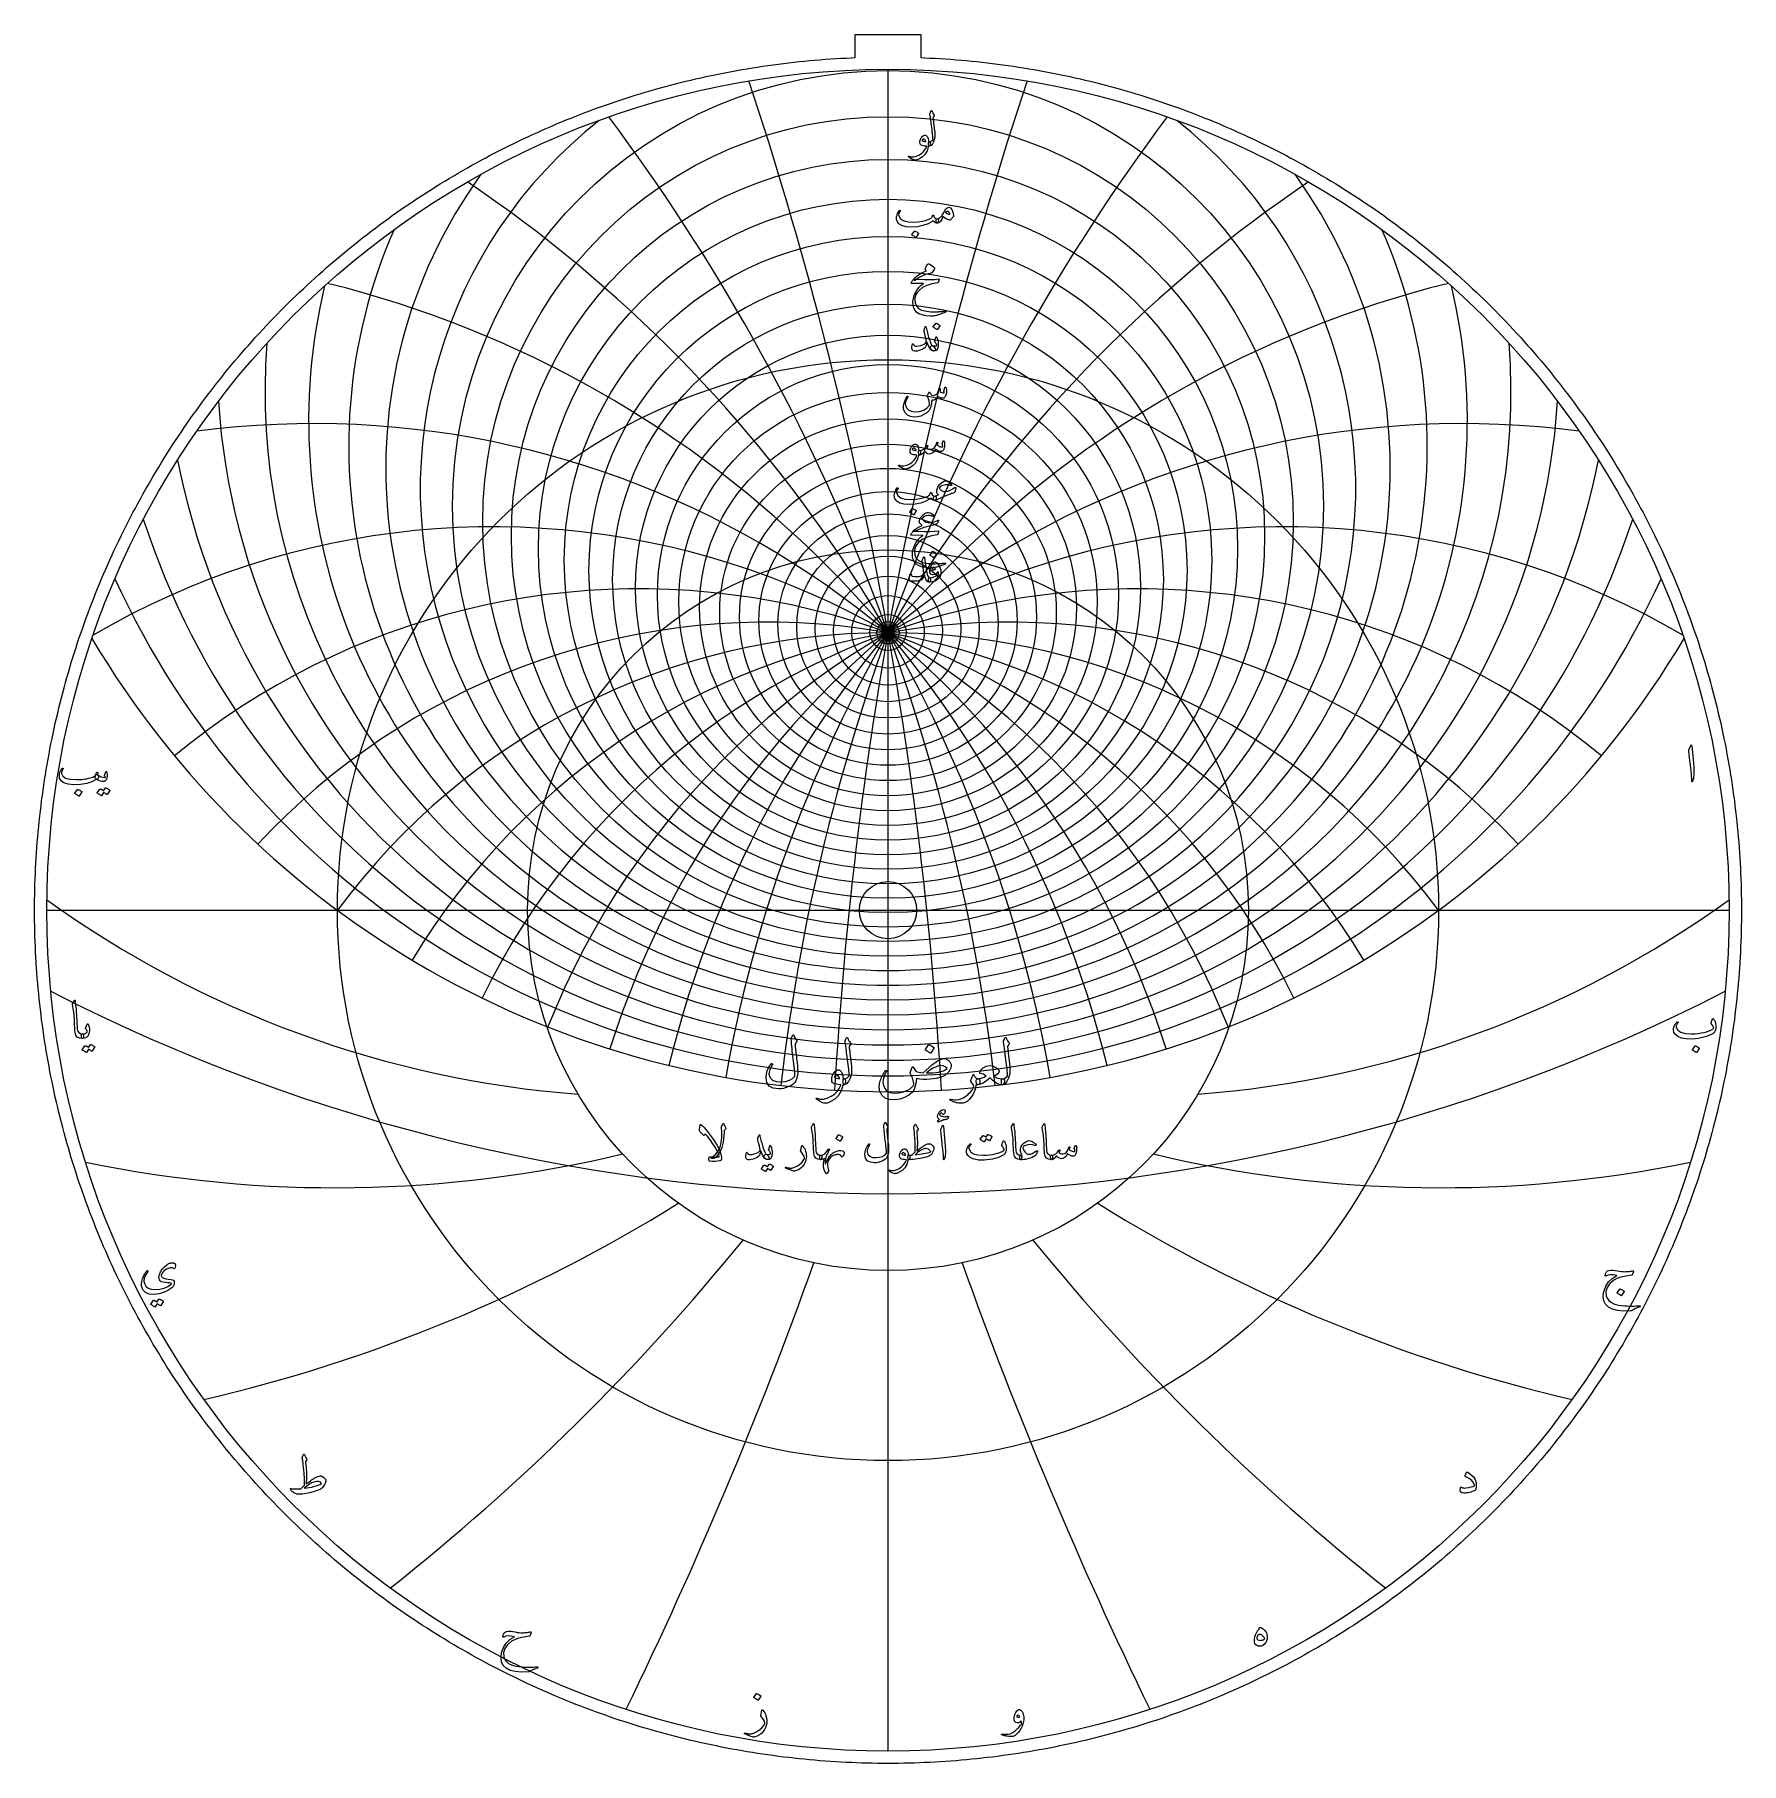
# Model space of a CAD drawing. Header units: millimetres. Extents: x -75 to 75, y -75 to 77.
import ezdxf

# ---------------------------------------------------------------- set-up
doc = ezdxf.new("R2010")
doc.units = ezdxf.units.MM
for name, color, linetype in [('CUT_INNER', 6, 'Continuous'), ('CUT_OUTER', 1, 'Continuous'), ('ENGRAVE', 7, 'Continuous'), ('ENGRAVE_FINE', 8, 'Continuous'), ('TEXT', 5, 'Continuous')]:
    doc.layers.add(name, color=color, linetype=linetype)

msp = doc.modelspace()

# ---------------------------------------------------------------- linework, layer by layer
at = {"layer": 'CUT_INNER'}
msp.add_circle((0, 0), 2.525, dxfattribs=at)
at = {"layer": 'CUT_OUTER'}
msp.add_lwpolyline([(75.3361, -0.4623), (75.3318, -0.9245), (75.3247, -1.3867), (75.3148, -1.8489), (75.302, -2.311), (75.2865, -2.773), (75.268, -3.2349), (75.2468, -3.6966), (75.2227, -4.1583), (75.1957, -4.6198), (75.166, -5.0811), (75.1334, -5.5422), (75.0979, -6.0031), (75.0597, -6.4638), (75.0186, -6.9242), (74.9747, -7.3844), (74.928, -7.8443), (74.8785, -8.3039), (74.8261, -8.7632), (74.7709, -9.2221), (74.7129, -9.6807), (74.6521, -10.139), (74.5885, -10.5968), (74.5221, -11.0543), (74.4529, -11.5114), (74.3808, -11.968), (74.306, -12.4241), (74.2284, -12.8798), (74.1479, -13.3351), (74.0647, -13.7898), (73.9787, -14.244), (73.8899, -14.6976), (73.7983, -15.1507), (73.704, -15.6033), (73.6069, -16.0552), (73.507, -16.5065), (73.4043, -16.9573), (73.2989, -17.4073), (73.1907, -17.8568), (73.0797, -18.3055), (72.966, -18.7536), (72.8496, -19.2009), (72.7304, -19.6476), (72.6085, -20.0935), (72.4838, -20.5386), (72.3564, -20.983), (72.2263, -21.4266), (72.0935, -21.8693), (71.9579, -22.3113), (71.8197, -22.7524), (71.6787, -23.1926), (71.5351, -23.632), (71.3887, -24.0705), (71.2397, -24.5081), (71.088, -24.9447), (70.9336, -25.3804), (70.7765, -25.8152), (70.6168, -26.249), (70.4544, -26.6818), (70.2893, -27.1136), (70.1217, -27.5444), (69.9513, -27.9741), (69.7784, -28.4028), (69.6028, -28.8304), (69.4246, -29.2569), (69.2437, -29.6824), (69.0603, -30.1067), (68.8743, -30.5299), (68.6857, -30.9519), (68.4944, -31.3728), (68.3007, -31.7924), (68.1043, -32.2109), (67.9054, -32.6282), (67.7039, -33.0443), (67.4999, -33.4591), (67.2933, -33.8726), (67.0842, -34.2849), (66.8725, -34.6958), (66.6584, -35.1055), (66.4417, -35.5139), (66.2226, -35.9209), (66.0009, -36.3265), (65.7768, -36.7308), (65.5502, -37.1337), (65.3211, -37.5352), (65.0896, -37.9353), (64.8556, -38.334), (64.6191, -38.7312), (64.3803, -39.127), (64.139, -39.5213), (63.8953, -39.9141), (63.6492, -40.3054), (63.4006, -40.6952), (63.1498, -41.0834), (62.8965, -41.4701), (62.6408, -41.8553), (62.3828, -42.2388), (62.1225, -42.6208), (61.8598, -43.0012), (61.5948, -43.3799), (61.3275, -43.7571), (61.0578, -44.1325), (60.7859, -44.5064), (60.5116, -44.8785), (60.2351, -45.2489), (59.9564, -45.6177), (59.6753, -45.9847), (59.392, -46.35), (59.1065, -46.7136), (58.8188, -47.0754), (58.5288, -47.4354), (58.2367, -47.7936), (57.9423, -48.15), (57.6458, -48.5047), (57.3471, -48.8575), (57.0462, -49.2084), (56.7432, -49.5575), (56.4381, -49.9047), (56.1308, -50.2501), (55.8214, -50.5936), (55.5099, -50.9351), (55.1963, -51.2748), (54.8807, -51.6125), (54.563, -51.9483), (54.2432, -52.2821), (53.9214, -52.6139), (53.5975, -52.9438), (53.2717, -53.2717), (52.9438, -53.5975), (52.6139, -53.9214), (52.2821, -54.2432), (51.9483, -54.563), (51.6125, -54.8807), (51.2748, -55.1963), (50.9351, -55.5099), (50.5936, -55.8214), (50.2501, -56.1308), (49.9047, -56.4381), (49.5575, -56.7432), (49.2084, -57.0462), (48.8575, -57.3471), (48.5047, -57.6458), (48.15, -57.9423), (47.7936, -58.2367), (47.4354, -58.5288), (47.0754, -58.8188), (46.7136, -59.1065), (46.35, -59.392), (45.9847, -59.6753), (45.6177, -59.9564), (45.2489, -60.2351), (44.8785, -60.5116), (44.5064, -60.7859), (44.1325, -61.0578), (43.7571, -61.3275), (43.3799, -61.5948), (43.0012, -61.8598), (42.6208, -62.1225), (42.2388, -62.3828), (41.8553, -62.6408), (41.4701, -62.8965), (41.0834, -63.1498), (40.6952, -63.4006), (40.3054, -63.6492), (39.9141, -63.8953), (39.5213, -64.139), (39.127, -64.3803), (38.7312, -64.6191), (38.334, -64.8556), (37.9353, -65.0896), (37.5352, -65.3211), (37.1337, -65.5502), (36.7308, -65.7768), (36.3265, -66.0009), (35.9209, -66.2226), (35.5139, -66.4417), (35.1055, -66.6584), (34.6958, -66.8725), (34.2849, -67.0842), (33.8726, -67.2933), (33.4591, -67.4999), (33.0443, -67.7039), (32.6282, -67.9054), (32.2109, -68.1043), (31.7924, -68.3007), (31.3728, -68.4944), (30.9519, -68.6857), (30.5299, -68.8743), (30.1067, -69.0603), (29.6824, -69.2437), (29.2569, -69.4246), (28.8304, -69.6028), (28.4028, -69.7784), (27.9741, -69.9513), (27.5444, -70.1217), (27.1136, -70.2893), (26.6818, -70.4544), (26.249, -70.6168), (25.8152, -70.7765), (25.3804, -70.9336), (24.9447, -71.088), (24.5081, -71.2397), (24.0705, -71.3887), (23.632, -71.5351), (23.1926, -71.6787), (22.7524, -71.8197), (22.3113, -71.9579), (21.8693, -72.0935), (21.4266, -72.2263), (20.983, -72.3564), (20.5386, -72.4838), (20.0935, -72.6085), (19.6476, -72.7304), (19.2009, -72.8496), (18.7536, -72.966), (18.3055, -73.0797), (17.8568, -73.1907), (17.4073, -73.2989), (16.9573, -73.4043), (16.5065, -73.507), (16.0552, -73.6069), (15.6033, -73.704), (15.1507, -73.7983), (14.6976, -73.8899), (14.244, -73.9787), (13.7898, -74.0647), (13.3351, -74.1479), (12.8798, -74.2284), (12.4241, -74.306), (11.968, -74.3808), (11.5114, -74.4529), (11.0543, -74.5221), (10.5968, -74.5885), (10.139, -74.6521), (9.6807, -74.7129), (9.2221, -74.7709), (8.7632, -74.8261), (8.3039, -74.8785), (7.8443, -74.928), (7.3844, -74.9747), (6.9242, -75.0186), (6.4638, -75.0597), (6.0031, -75.0979), (5.5422, -75.1334), (5.0811, -75.166), (4.6198, -75.1957), (4.1583, -75.2227), (3.6966, -75.2468), (3.2349, -75.268), (2.773, -75.2865), (2.311, -75.302), (1.8489, -75.3148), (1.3867, -75.3247), (0.9245, -75.3318), (0.4623, -75.3361), (0, -75.3375), (-0.4623, -75.3361), (-0.9245, -75.3318), (-1.3867, -75.3247), (-1.8489, -75.3148), (-2.311, -75.302), (-2.773, -75.2865), (-3.2349, -75.268), (-3.6966, -75.2468), (-4.1583, -75.2227), (-4.6198, -75.1957), (-5.0811, -75.166), (-5.5422, -75.1334), (-6.0031, -75.0979), (-6.4638, -75.0597), (-6.9242, -75.0186), (-7.3844, -74.9747), (-7.8443, -74.928), (-8.3039, -74.8785), (-8.7632, -74.8261), (-9.2221, -74.7709), (-9.6807, -74.7129), (-10.139, -74.6521), (-10.5968, -74.5885), (-11.0543, -74.5221), (-11.5114, -74.4529), (-11.968, -74.3808), (-12.4241, -74.306), (-12.8798, -74.2284), (-13.3351, -74.1479), (-13.7898, -74.0647), (-14.244, -73.9787), (-14.6976, -73.8899), (-15.1507, -73.7983), (-15.6033, -73.704), (-16.0552, -73.6069), (-16.5065, -73.507), (-16.9573, -73.4043), (-17.4073, -73.2989), (-17.8568, -73.1907), (-18.3055, -73.0797), (-18.7536, -72.966), (-19.2009, -72.8496), (-19.6476, -72.7304), (-20.0935, -72.6085), (-20.5386, -72.4838), (-20.983, -72.3564), (-21.4266, -72.2263), (-21.8693, -72.0935), (-22.3113, -71.9579), (-22.7524, -71.8197), (-23.1926, -71.6787), (-23.632, -71.5351), (-24.0705, -71.3887), (-24.5081, -71.2397), (-24.9447, -71.088), (-25.3804, -70.9336), (-25.8152, -70.7765), (-26.249, -70.6168), (-26.6818, -70.4544), (-27.1136, -70.2893), (-27.5444, -70.1217), (-27.9741, -69.9513), (-28.4028, -69.7784), (-28.8304, -69.6028), (-29.2569, -69.4246), (-29.6824, -69.2437), (-30.1067, -69.0603), (-30.5299, -68.8743), (-30.9519, -68.6857), (-31.3728, -68.4944), (-31.7924, -68.3007), (-32.2109, -68.1043), (-32.6282, -67.9054), (-33.0443, -67.7039), (-33.4591, -67.4999), (-33.8726, -67.2933), (-34.2849, -67.0842), (-34.6958, -66.8725), (-35.1055, -66.6584), (-35.5139, -66.4417), (-35.9209, -66.2226), (-36.3265, -66.0009), (-36.7308, -65.7768), (-37.1337, -65.5502), (-37.5352, -65.3211), (-37.9353, -65.0896), (-38.334, -64.8556), (-38.7312, -64.6191), (-39.127, -64.3803), (-39.5213, -64.139), (-39.9141, -63.8953), (-40.3054, -63.6492), (-40.6952, -63.4006), (-41.0834, -63.1498), (-41.4701, -62.8965), (-41.8553, -62.6408), (-42.2388, -62.3828), (-42.6208, -62.1225), (-43.0012, -61.8598), (-43.3799, -61.5948), (-43.7571, -61.3275), (-44.1325, -61.0578), (-44.5064, -60.7859), (-44.8785, -60.5116), (-45.2489, -60.2351), (-45.6177, -59.9564), (-45.9847, -59.6753), (-46.35, -59.392), (-46.7136, -59.1065), (-47.0754, -58.8188), (-47.4354, -58.5288), (-47.7936, -58.2367), (-48.15, -57.9423), (-48.5047, -57.6458), (-48.8575, -57.3471), (-49.2084, -57.0462), (-49.5575, -56.7432), (-49.9047, -56.4381), (-50.2501, -56.1308), (-50.5936, -55.8214), (-50.9351, -55.5099), (-51.2748, -55.1963), (-51.6125, -54.8807), (-51.9483, -54.563), (-52.2821, -54.2432), (-52.6139, -53.9214), (-52.9438, -53.5975), (-53.2717, -53.2717), (-53.5975, -52.9438), (-53.9214, -52.6139), (-54.2432, -52.2821), (-54.563, -51.9483), (-54.8807, -51.6125), (-55.1963, -51.2748), (-55.5099, -50.9351), (-55.8214, -50.5936), (-56.1308, -50.2501), (-56.4381, -49.9047), (-56.7432, -49.5575), (-57.0462, -49.2084), (-57.3471, -48.8575), (-57.6458, -48.5047), (-57.9423, -48.15), (-58.2367, -47.7936), (-58.5288, -47.4354), (-58.8188, -47.0754), (-59.1065, -46.7136), (-59.392, -46.35), (-59.6753, -45.9847), (-59.9564, -45.6177), (-60.2351, -45.2489), (-60.5116, -44.8785), (-60.7859, -44.5064), (-61.0578, -44.1325), (-61.3275, -43.7571), (-61.5948, -43.3799), (-61.8598, -43.0012), (-62.1225, -42.6208), (-62.3828, -42.2388), (-62.6408, -41.8553), (-62.8965, -41.4701), (-63.1498, -41.0834), (-63.4006, -40.6952), (-63.6492, -40.3054), (-63.8953, -39.9141), (-64.139, -39.5213), (-64.3803, -39.127), (-64.6191, -38.7312), (-64.8556, -38.334), (-65.0896, -37.9353), (-65.3211, -37.5352), (-65.5502, -37.1337), (-65.7768, -36.7308), (-66.0009, -36.3265), (-66.2226, -35.9209), (-66.4417, -35.5139), (-66.6584, -35.1055), (-66.8725, -34.6958), (-67.0842, -34.2849), (-67.2933, -33.8726), (-67.4999, -33.4591), (-67.7039, -33.0443), (-67.9054, -32.6282), (-68.1043, -32.2109), (-68.3007, -31.7924), (-68.4944, -31.3728), (-68.6857, -30.9519), (-68.8743, -30.5299), (-69.0603, -30.1067), (-69.2437, -29.6824), (-69.4246, -29.2569), (-69.6028, -28.8304), (-69.7784, -28.4028), (-69.9513, -27.9741), (-70.1217, -27.5444), (-70.2893, -27.1136), (-70.4544, -26.6818), (-70.6168, -26.249), (-70.7765, -25.8152), (-70.9336, -25.3804), (-71.088, -24.9447), (-71.2397, -24.5081), (-71.3887, -24.0705), (-71.5351, -23.632), (-71.6787, -23.1926), (-71.8197, -22.7524), (-71.9579, -22.3113), (-72.0935, -21.8693), (-72.2263, -21.4266), (-72.3564, -20.983), (-72.4838, -20.5386), (-72.6085, -20.0935), (-72.7304, -19.6476), (-72.8496, -19.2009), (-72.966, -18.7536), (-73.0797, -18.3055), (-73.1907, -17.8568), (-73.2989, -17.4073), (-73.4043, -16.9573), (-73.507, -16.5065), (-73.6069, -16.0552), (-73.704, -15.6033), (-73.7983, -15.1507), (-73.8899, -14.6976), (-73.9787, -14.244), (-74.0647, -13.7898), (-74.1479, -13.3351), (-74.2284, -12.8798), (-74.306, -12.4241), (-74.3808, -11.968), (-74.4529, -11.5114), (-74.5221, -11.0543), (-74.5885, -10.5968), (-74.6521, -10.139), (-74.7129, -9.6807), (-74.7709, -9.2221), (-74.8261, -8.7632), (-74.8785, -8.3039), (-74.928, -7.8443), (-74.9747, -7.3844), (-75.0186, -6.9242), (-75.0597, -6.4638), (-75.0979, -6.0031), (-75.1334, -5.5422), (-75.166, -5.0811), (-75.1957, -4.6198), (-75.2227, -4.1583), (-75.2468, -3.6966), (-75.268, -3.2349), (-75.2865, -2.773), (-75.302, -2.311), (-75.3148, -1.8489), (-75.3247, -1.3867), (-75.3318, -0.9245), (-75.3361, -0.4623), (-75.3375, 0), (-75.3361, 0.4623), (-75.3318, 0.9245), (-75.3247, 1.3867), (-75.3148, 1.8489), (-75.302, 2.311), (-75.2865, 2.773), (-75.268, 3.2349), (-75.2468, 3.6966), (-75.2227, 4.1583), (-75.1957, 4.6198), (-75.166, 5.0811), (-75.1334, 5.5422), (-75.0979, 6.0031), (-75.0597, 6.4638), (-75.0186, 6.9242), (-74.9747, 7.3844), (-74.928, 7.8443), (-74.8785, 8.3039), (-74.8261, 8.7632), (-74.7709, 9.2221), (-74.7129, 9.6807), (-74.6521, 10.139), (-74.5885, 10.5968), (-74.5221, 11.0543), (-74.4529, 11.5114), (-74.3808, 11.968), (-74.306, 12.4241), (-74.2284, 12.8798), (-74.1479, 13.3351), (-74.0647, 13.7898), (-73.9787, 14.244), (-73.8899, 14.6976), (-73.7983, 15.1507), (-73.704, 15.6033), (-73.6069, 16.0552), (-73.507, 16.5065), (-73.4043, 16.9573), (-73.2989, 17.4073), (-73.1907, 17.8568), (-73.0797, 18.3055), (-72.966, 18.7536), (-72.8496, 19.2009), (-72.7304, 19.6476), (-72.6085, 20.0935), (-72.4838, 20.5386), (-72.3564, 20.983), (-72.2263, 21.4266), (-72.0935, 21.8693), (-71.9579, 22.3113), (-71.8197, 22.7524), (-71.6787, 23.1926), (-71.5351, 23.632), (-71.3887, 24.0705), (-71.2397, 24.5081), (-71.088, 24.9447), (-70.9336, 25.3804), (-70.7765, 25.8152), (-70.6168, 26.249), (-70.4544, 26.6818), (-70.2893, 27.1136), (-70.1217, 27.5444), (-69.9513, 27.9741), (-69.7784, 28.4028), (-69.6028, 28.8304), (-69.4246, 29.2569), (-69.2437, 29.6824), (-69.0603, 30.1067), (-68.8743, 30.5299), (-68.6857, 30.9519), (-68.4944, 31.3728), (-68.3007, 31.7924), (-68.1043, 32.2109), (-67.9054, 32.6282), (-67.7039, 33.0443), (-67.4999, 33.4591), (-67.2933, 33.8726), (-67.0842, 34.2849), (-66.8725, 34.6958), (-66.6584, 35.1055), (-66.4417, 35.5139), (-66.2226, 35.9209), (-66.0009, 36.3265), (-65.7768, 36.7308), (-65.5502, 37.1337), (-65.3211, 37.5352), (-65.0896, 37.9353), (-64.8556, 38.334), (-64.6191, 38.7312), (-64.3803, 39.127), (-64.139, 39.5213), (-63.8953, 39.9141), (-63.6492, 40.3054), (-63.4006, 40.6952), (-63.1498, 41.0834), (-62.8965, 41.4701), (-62.6408, 41.8553), (-62.3828, 42.2388), (-62.1225, 42.6208), (-61.8598, 43.0012), (-61.5948, 43.3799), (-61.3275, 43.7571), (-61.0578, 44.1325), (-60.7859, 44.5064), (-60.5116, 44.8785), (-60.2351, 45.2489), (-59.9564, 45.6177), (-59.6753, 45.9847), (-59.392, 46.35), (-59.1065, 46.7136), (-58.8188, 47.0754), (-58.5288, 47.4354), (-58.2367, 47.7936), (-57.9423, 48.15), (-57.6458, 48.5047), (-57.3471, 48.8575), (-57.0462, 49.2084), (-56.7432, 49.5575), (-56.4381, 49.9047), (-56.1308, 50.2501), (-55.8214, 50.5936), (-55.5099, 50.9351), (-55.1963, 51.2748), (-54.8807, 51.6125), (-54.563, 51.9483), (-54.2432, 52.2821), (-53.9214, 52.6139), (-53.5975, 52.9438), (-53.2717, 53.2717), (-52.9438, 53.5975), (-52.6139, 53.9214), (-52.2821, 54.2432), (-51.9483, 54.563), (-51.6125, 54.8807), (-51.2748, 55.1963), (-50.9351, 55.5099), (-50.5936, 55.8214), (-50.2501, 56.1308), (-49.9047, 56.4381), (-49.5575, 56.7432), (-49.2084, 57.0462), (-48.8575, 57.3471), (-48.5047, 57.6458), (-48.15, 57.9423), (-47.7936, 58.2367), (-47.4354, 58.5288), (-47.0754, 58.8188), (-46.7136, 59.1065), (-46.35, 59.392), (-45.9847, 59.6753), (-45.6177, 59.9564), (-45.2489, 60.2351), (-44.8785, 60.5116), (-44.5064, 60.7859), (-44.1325, 61.0578), (-43.7571, 61.3275), (-43.3799, 61.5948), (-43.0012, 61.8598), (-42.6208, 62.1225), (-42.2388, 62.3828), (-41.8553, 62.6408), (-41.4701, 62.8965), (-41.0834, 63.1498), (-40.6952, 63.4006), (-40.3054, 63.6492), (-39.9141, 63.8953), (-39.5213, 64.139), (-39.127, 64.3803), (-38.7312, 64.6191), (-38.334, 64.8556), (-37.9353, 65.0896), (-37.5352, 65.3211), (-37.1337, 65.5502), (-36.7308, 65.7768), (-36.3265, 66.0009), (-35.9209, 66.2226), (-35.5139, 66.4417), (-35.1055, 66.6584), (-34.6958, 66.8725), (-34.2849, 67.0842), (-33.8726, 67.2933), (-33.4591, 67.4999), (-33.0443, 67.7039), (-32.6282, 67.9054), (-32.2109, 68.1043), (-31.7924, 68.3007), (-31.3728, 68.4944), (-30.9519, 68.6857), (-30.5299, 68.8743), (-30.1067, 69.0603), (-29.6824, 69.2437), (-29.2569, 69.4246), (-28.8304, 69.6028), (-28.4028, 69.7784), (-27.9741, 69.9513), (-27.5444, 70.1217), (-27.1136, 70.2893), (-26.6818, 70.4544), (-26.249, 70.6168), (-25.8152, 70.7765), (-25.3804, 70.9336), (-24.9447, 71.088), (-24.5081, 71.2397), (-24.0705, 71.3887), (-23.632, 71.5351), (-23.1926, 71.6787), (-22.7524, 71.8197), (-22.3113, 71.9579), (-21.8693, 72.0935), (-21.4266, 72.2263), (-20.983, 72.3564), (-20.5386, 72.4838), (-20.0935, 72.6085), (-19.6476, 72.7304), (-19.2009, 72.8496), (-18.7536, 72.966), (-18.3055, 73.0797), (-17.8568, 73.1907), (-17.4073, 73.2989), (-16.9573, 73.4043), (-16.5065, 73.507), (-16.0552, 73.6069), (-15.6033, 73.704), (-15.1507, 73.7983), (-14.6976, 73.8899), (-14.244, 73.9787), (-13.7898, 74.0647), (-13.3351, 74.1479), (-12.8798, 74.2284), (-12.4241, 74.306), (-11.968, 74.3808), (-11.5114, 74.4529), (-11.0543, 74.5221), (-10.5968, 74.5885), (-10.139, 74.6521), (-9.6807, 74.7129), (-9.2221, 74.7709), (-8.7632, 74.8261), (-8.3039, 74.8785), (-7.8443, 74.928), (-7.3844, 74.9747), (-6.9242, 75.0186), (-6.4638, 75.0597), (-6.0031, 75.0979), (-5.5422, 75.1334), (-5.0811, 75.166), (-4.6198, 75.1957), (-4.1583, 75.2227), (-3.6966, 75.2468), (-3.2349, 75.268), (-2.8875, 75.2819), (-2.8875, 77.3175), (2.8875, 77.3175), (2.8875, 75.2819), (3.2349, 75.268), (3.6966, 75.2468), (4.1583, 75.2227), (4.6198, 75.1957), (5.0811, 75.166), (5.5422, 75.1334), (6.0031, 75.0979), (6.4638, 75.0597), (6.9242, 75.0186), (7.3844, 74.9747), (7.8443, 74.928), (8.3039, 74.8785), (8.7632, 74.8261), (9.2221, 74.7709), (9.6807, 74.7129), (10.139, 74.6521), (10.5968, 74.5885), (11.0543, 74.5221), (11.5114, 74.4529), (11.968, 74.3808), (12.4241, 74.306), (12.8798, 74.2284), (13.3351, 74.1479), (13.7898, 74.0647), (14.244, 73.9787), (14.6976, 73.8899), (15.1507, 73.7983), (15.6033, 73.704), (16.0552, 73.6069), (16.5065, 73.507), (16.9573, 73.4043), (17.4073, 73.2989), (17.8568, 73.1907), (18.3055, 73.0797), (18.7536, 72.966), (19.2009, 72.8496), (19.6476, 72.7304), (20.0935, 72.6085), (20.5386, 72.4838), (20.983, 72.3564), (21.4266, 72.2263), (21.8693, 72.0935), (22.3113, 71.9579), (22.7524, 71.8197), (23.1926, 71.6787), (23.632, 71.5351), (24.0705, 71.3887), (24.5081, 71.2397), (24.9447, 71.088), (25.3804, 70.9336), (25.8152, 70.7765), (26.249, 70.6168), (26.6818, 70.4544), (27.1136, 70.2893), (27.5444, 70.1217), (27.9741, 69.9513), (28.4028, 69.7784), (28.8304, 69.6028), (29.2569, 69.4246), (29.6824, 69.2437), (30.1067, 69.0603), (30.5299, 68.8743), (30.9519, 68.6857), (31.3728, 68.4944), (31.7924, 68.3007), (32.2109, 68.1043), (32.6282, 67.9054), (33.0443, 67.7039), (33.4591, 67.4999), (33.8726, 67.2933), (34.2849, 67.0842), (34.6958, 66.8725), (35.1055, 66.6584), (35.5139, 66.4417), (35.9209, 66.2226), (36.3265, 66.0009), (36.7308, 65.7768), (37.1337, 65.5502), (37.5352, 65.3211), (37.9353, 65.0896), (38.334, 64.8556), (38.7312, 64.6191), (39.127, 64.3803), (39.5213, 64.139), (39.9141, 63.8953), (40.3054, 63.6492), (40.6952, 63.4006), (41.0834, 63.1498), (41.4701, 62.8965), (41.8553, 62.6408), (42.2388, 62.3828), (42.6208, 62.1225), (43.0012, 61.8598), (43.3799, 61.5948), (43.7571, 61.3275), (44.1325, 61.0578), (44.5064, 60.7859), (44.8785, 60.5116), (45.2489, 60.2351), (45.6177, 59.9564), (45.9847, 59.6753), (46.35, 59.392), (46.7136, 59.1065), (47.0754, 58.8188), (47.4354, 58.5288), (47.7936, 58.2367), (48.15, 57.9423), (48.5047, 57.6458), (48.8575, 57.3471), (49.2084, 57.0462), (49.5575, 56.7432), (49.9047, 56.4381), (50.2501, 56.1308), (50.5936, 55.8214), (50.9351, 55.5099), (51.2748, 55.1963), (51.6125, 54.8807), (51.9483, 54.563), (52.2821, 54.2432), (52.6139, 53.9214), (52.9438, 53.5975), (53.2717, 53.2717), (53.5975, 52.9438), (53.9214, 52.6139), (54.2432, 52.2821), (54.563, 51.9483), (54.8807, 51.6125), (55.1963, 51.2748), (55.5099, 50.9351), (55.8214, 50.5936), (56.1308, 50.2501), (56.4381, 49.9047), (56.7432, 49.5575), (57.0462, 49.2084), (57.3471, 48.8575), (57.6458, 48.5047), (57.9423, 48.15), (58.2367, 47.7936), (58.5288, 47.4354), (58.8188, 47.0754), (59.1065, 46.7136), (59.392, 46.35), (59.6753, 45.9847), (59.9564, 45.6177), (60.2351, 45.2489), (60.5116, 44.8785), (60.7859, 44.5064), (61.0578, 44.1325), (61.3275, 43.7571), (61.5948, 43.3799), (61.8598, 43.0012), (62.1225, 42.6208), (62.3828, 42.2388), (62.6408, 41.8553), (62.8965, 41.4701), (63.1498, 41.0834), (63.4006, 40.6952), (63.6492, 40.3054), (63.8953, 39.9141), (64.139, 39.5213), (64.3803, 39.127), (64.6191, 38.7312), (64.8556, 38.334), (65.0896, 37.9353), (65.3211, 37.5352), (65.5502, 37.1337), (65.7768, 36.7308), (66.0009, 36.3265), (66.2226, 35.9209), (66.4417, 35.5139), (66.6584, 35.1055), (66.8725, 34.6958), (67.0842, 34.2849), (67.2933, 33.8726), (67.4999, 33.4591), (67.7039, 33.0443), (67.9054, 32.6282), (68.1043, 32.2109), (68.3007, 31.7924), (68.4944, 31.3728), (68.6857, 30.9519), (68.8743, 30.5299), (69.0603, 30.1067), (69.2437, 29.6824), (69.4246, 29.2569), (69.6028, 28.8304), (69.7784, 28.4028), (69.9513, 27.9741), (70.1217, 27.5444), (70.2893, 27.1136), (70.4544, 26.6818), (70.6168, 26.249), (70.7765, 25.8152), (70.9336, 25.3804), (71.088, 24.9447), (71.2397, 24.5081), (71.3887, 24.0705), (71.5351, 23.632), (71.6787, 23.1926), (71.8197, 22.7524), (71.9579, 22.3113), (72.0935, 21.8693), (72.2263, 21.4266), (72.3564, 20.983), (72.4838, 20.5386), (72.6085, 20.0935), (72.7304, 19.6476), (72.8496, 19.2009), (72.966, 18.7536), (73.0797, 18.3055), (73.1907, 17.8568), (73.2989, 17.4073), (73.4043, 16.9573), (73.507, 16.5065), (73.6069, 16.0552), (73.704, 15.6033), (73.7983, 15.1507), (73.8899, 14.6976), (73.9787, 14.244), (74.0647, 13.7898), (74.1479, 13.3351), (74.2284, 12.8798), (74.306, 12.4241), (74.3808, 11.968), (74.4529, 11.5114), (74.5221, 11.0543), (74.5885, 10.5968), (74.6521, 10.139), (74.7129, 9.6807), (74.7709, 9.2221), (74.8261, 8.7632), (74.8785, 8.3039), (74.928, 7.8443), (74.9747, 7.3844), (75.0186, 6.9242), (75.0597, 6.4638), (75.0979, 6.0031), (75.1334, 5.5422), (75.166, 5.0811), (75.1957, 4.6198), (75.2227, 4.1583), (75.2468, 3.6966), (75.268, 3.2349), (75.2865, 2.773), (75.302, 2.311), (75.3148, 1.8489), (75.3247, 1.3867), (75.3318, 0.9245), (75.3361, 0.4623), (75.3375, 0)], close=True, dxfattribs=at)
at = {"layer": 'ENGRAVE'}
for points in [[(0, -74.25), (0, 74.25)], [(-74.25, 0), (74.25, 0)], [(0, -74.25), (0, -31.8152)]]:
    msp.add_lwpolyline(points, dxfattribs=at)
for centre, radius in [((0, 0), 74.25), ((0, 35.6862), 38.4461), ((0, 30.0094), 26.3975), ((0, 0), 48.6033), ((0, 26.7448), 16.6353), ((0, 25.0329), 8.0599), ((0, 0), 31.8152), ((0, 24.4981), 0.99)]:
    msp.add_circle(centre, radius, dxfattribs=at)
for centre, radius, start, end in [((0, 45.7687), 54.9963, 175.514661, 4.485339), ((0, -35.9645), 60.4626, 36.5, 143.5), ((0, -35.9645), 60.4626, 36.5, 143.5), ((0, 65.6835), 81.7105, 210.685518, 329.314482), ((-20.2874, 75.7136), 92.2302, 234.195235, 265.605148), ((20.2874, 75.7136), 92.2302, 274.394852, 305.804765), ((-48.7691, 84.4705), 108.9769, 258.31601, 283.44394), ((48.7691, 84.4705), 108.9769, 256.55606, 281.68399), ((-91.6371, 91.6371), 138.4088, 283.047533, 301.89348), ((91.6371, 91.6371), 138.4088, 238.10652, 256.952467), ((-167.9265, 96.9524), 199.9034, 308.333769, 320.897734), ((167.9265, 96.9524), 199.9034, 219.102266, 231.666231), ((-374.0327, 100.2218), 390.2655, 334.049008, 340.330991), ((374.0327, 100.2218), 390.2655, 199.669009, 205.950992)]:
    msp.add_arc(centre, radius, start, end, dxfattribs=at)
at = {"layer": 'ENGRAVE_FINE'}
for centre, radius in [((0, 34.2882), 35.7731), ((0, 33.0372), 33.2493), ((0, 31.9163), 30.8557), ((0, 30.911), 28.5764), ((0, 29.2011), 24.307), ((0, 28.4774), 22.2943), ((0, 27.8309), 20.3501), ((0, 27.2551), 18.4662), ((0, 26.2951), 14.8506), ((0, 25.9022), 13.106), ((0, 25.5627), 11.3961), ((0, 25.2737), 9.7157), ((0, 24.8384), 6.4243), ((0, 24.6887), 4.8045), ((0, 24.5825), 3.1966), ((0, 24.5191), 1.5963)]:
    msp.add_circle(centre, radius, dxfattribs=at)
for centre, radius, start, end in [((-342.9004, -35.9645), 348.1901, 3.304985, 18.276397), ((-342.9004, -35.9645), 348.1901, 3.304985, 18.276397), ((342.9004, -35.9645), 348.1901, 161.723603, 176.695015), ((342.9004, -35.9645), 348.1901, 161.723603, 176.695015), ((0, 37.2517), 41.2903, 128.110207, 51.889793), ((-166.1196, -35.9645), 176.7808, 6.655309, 36.843962), ((-166.1196, -35.9645), 176.7808, 6.655309, 36.843962), ((166.1196, -35.9645), 176.7808, 143.156038, 173.344691), ((166.1196, -35.9645), 176.7808, 143.156038, 173.344691), ((0, 39.0092), 44.3322, 144.142935, 35.857065), ((-104.7243, -35.9645), 120.9252, 10.098672, 56.012627), ((-104.7243, -35.9645), 120.9252, 10.098672, 56.012627), ((104.7243, -35.9645), 120.9252, 123.987373, 169.901328), ((104.7243, -35.9645), 120.9252, 123.987373, 169.901328), ((0, 40.9887), 47.6033, 156.326462, 23.673538), ((0, 43.2268), 51.1423, 166.542493, 13.457507), ((-72.0565, -35.9645), 94.0631, 13.687737, 76.118946), ((-72.0565, -35.9645), 94.0631, 13.687737, 76.118946), ((72.0565, -35.9645), 94.0631, 103.881054, 166.312263), ((72.0565, -35.9645), 94.0631, 103.881054, 166.312263), ((0, 48.6712), 59.224, 183.613166, 356.386834), ((-50.7341, -35.9645), 78.9283, 17.483263, 97.495428), ((-50.7341, -35.9645), 78.9283, 17.483263, 97.495428), ((50.7341, -35.9645), 78.9283, 82.504572, 162.516737), ((50.7341, -35.9645), 78.9283, 82.504572, 162.516737), ((0, 52.0062), 63.8994, 191.057422, 348.942578), ((-34.9081, -35.9645), 69.8162, 21.558132, 120.328322), ((-34.9081, -35.9645), 69.8162, 21.558132, 120.328322), ((0, 55.8662), 69.1169, 197.989873, 342.010127), ((34.9081, -35.9645), 69.8162, 59.671678, 158.441868), ((34.9081, -35.9645), 69.8162, 59.671678, 158.441868), ((0, 60.3717), 74.9996, 204.508899, 335.491101), ((-22.0066, -35.9645), 64.3429, 26.002788, 129.565451), ((-22.0066, -35.9645), 64.3429, 26.002788, 129.565451), ((22.0066, -35.9645), 64.3429, 50.434549, 153.997212), ((22.0066, -35.9645), 64.3429, 50.434549, 153.997212), ((-10.6612, -35.9645), 61.3953, 30.932848, 137.092193), ((-10.6612, -35.9645), 61.3953, 30.932848, 137.092193), ((10.6612, -35.9645), 61.3953, 42.907807, 149.067152), ((10.6612, -35.9645), 61.3953, 42.907807, 149.067152), ((0, 136.7015), 161.7338, 242.809626, 297.190374)]:
    msp.add_arc(centre, radius, start, end, dxfattribs=at)
at = {"layer": 'TEXT'}
for points in [[(3.7105, 70.3644), (3.7401, 70.436), (3.7632, 70.4928), (3.7797, 70.5348), (3.7895, 70.562), (3.7972, 70.5793), (3.8071, 70.5916), (3.8192, 70.599), (3.8335, 70.6015), (3.8496, 70.5988), (3.8631, 70.5905), (3.8738, 70.5768), (3.8818, 70.5576), (3.9183, 70.4635), (3.9619, 70.3787), (4.0127, 70.3032), (4.0706, 70.237), (4.0868, 70.2159), (4.0914, 70.192), (4.0846, 70.1654), (4.0662, 70.136), (3.9696, 69.9999), (3.9762, 69.939), (3.9828, 69.8792), (3.9893, 69.8204), (3.9959, 69.7628), (4.0025, 69.7063), (4.0091, 69.6508), (4.0157, 69.5965), (4.0223, 69.5432), (4.0829, 69.0503), (4.12, 68.665), (4.1334, 68.3873), (4.1233, 68.2171), (4.0404, 67.9084), (3.9323, 67.6803), (3.7989, 67.5329), (3.6402, 67.4662), (3.6359, 67.4662), (3.6315, 67.4662), (3.6271, 67.4662), (3.6227, 67.4662), (3.5966, 67.4909), (3.5799, 67.5475), (3.5725, 67.6358), (3.5744, 67.7561), (3.5785, 67.8005), (3.5908, 67.8329), (3.6114, 67.8532), (3.6402, 67.8614), (3.7517, 67.8837), (3.8444, 67.924), (3.9185, 67.9825), (3.974, 68.059), (3.9703, 68.151), (3.9635, 68.2555), (3.9538, 68.3727), (3.941, 68.5025), (3.9255, 68.6444), (3.9076, 68.7978), (3.8871, 68.9628), (3.8642, 69.1393), (3.8431, 69.3127), (3.8236, 69.4686), (3.8057, 69.6069), (3.7895, 69.7277), (3.7755, 69.8309), (3.7643, 69.9165), (3.7558, 69.9846), (3.75, 70.035), (3.7061, 70.2853), (3.7047, 70.31), (3.705, 70.3314), (3.7069, 70.3496), (3.7105, 70.3644)], [(3.5524, 67.4179), (3.4495, 67.0565), (3.2769, 66.7538), (3.0345, 66.5098), (2.7225, 66.3245), (2.6789, 66.3057), (2.6358, 66.2889), (2.5932, 66.2739), (2.5512, 66.2609), (2.5101, 66.25), (2.47, 66.2417), (2.431, 66.2358), (2.3932, 66.2323), (2.2988, 66.2458), (2.1736, 66.2949), (2.0177, 66.3797), (1.8311, 66.5002), (1.8111, 66.5175), (1.7993, 66.5342), (1.7957, 66.5504), (1.8004, 66.5661), (1.8108, 66.5781), (1.8245, 66.5836), (1.8415, 66.5825), (1.8618, 66.5748), (2.0559, 66.512), (2.2735, 66.5123), (2.5147, 66.5757), (2.7796, 66.7022), (2.9958, 66.849), (3.1748, 67.0216), (3.3164, 67.2201), (3.4207, 67.4443), (3.4199, 67.4522), (3.4174, 67.4586), (3.4133, 67.4632), (3.4075, 67.4662), (3.2563, 67.475), (3.1276, 67.4926), (3.0214, 67.5189), (2.9377, 67.5541), (2.8729, 67.6084), (2.8323, 67.6836), (2.8158, 67.7797), (2.8235, 67.8966), (2.826, 67.9121), (2.829, 67.9279), (2.8326, 67.9439), (2.8367, 67.9602), (2.8413, 67.9771), (2.8465, 67.9948), (2.8523, 68.0133), (2.8586, 68.0327), (2.9102, 68.1581), (2.9728, 68.2621), (3.0463, 68.3447), (3.1309, 68.4059), (3.2173, 68.4394), (3.2966, 68.4389), (3.3688, 68.4043), (3.4339, 68.3357), (3.4907, 68.2402), (3.5338, 68.1293), (3.5631, 68.0031), (3.5788, 67.8614), (3.5874, 67.8616), (3.5958, 67.862), (3.6039, 67.8627), (3.6117, 67.8636), (3.6195, 67.8646), (3.6276, 67.8653), (3.636, 67.8657), (3.6446, 67.8658), (3.6743, 67.8595), (3.6973, 67.8406), (3.7138, 67.809), (3.7237, 67.7648), (3.7278, 67.7163), (3.727, 67.6671), (3.7212, 67.6175), (3.7105, 67.5672), (3.6965, 67.523), (3.6809, 67.4915), (3.6636, 67.4725), (3.6446, 67.4662), (3.5612, 67.4662), (3.5607, 67.4583), (3.559, 67.4476), (3.5563, 67.4341), (3.5524, 67.4179)], [(3.3416, 67.9097), (3.2955, 67.9902), (3.245, 68.047), (3.1902, 68.0802), (3.1309, 68.0898), (3.0955, 68.0804), (3.0639, 68.0656), (3.0362, 68.0453), (3.0123, 68.0195), (3.0046, 68.0058), (3.0035, 67.991), (3.009, 67.9751), (3.0211, 67.958), (3.0664, 67.9182), (3.132, 67.8911), (3.2179, 67.8765), (3.3241, 67.8746), (3.3351, 67.8768), (3.3416, 67.8834), (3.3438, 67.8944), (3.3416, 67.9097)], [(1.0012, 61.7825), (1.0168, 61.7995), (1.033, 61.8067), (1.0498, 61.8039), (1.067, 61.7913), (1.0802, 61.7748), (1.0846, 61.7562), (1.0802, 61.7353), (1.067, 61.7123), (1.0001, 61.6085), (0.9573, 61.5125), (0.9386, 61.4241), (0.9441, 61.3434), (1.0816, 61.0783), (1.3492, 60.8933), (1.7468, 60.7885), (2.2746, 60.7638), (2.6662, 60.7926), (3.042, 60.8527), (3.4018, 60.9441), (3.7456, 61.0668), (3.8063, 61.1027), (3.8565, 61.1579), (3.8963, 61.2323), (3.9257, 61.3258), (3.9355, 61.3525), (3.952, 61.3709), (3.9751, 61.381), (4.0047, 61.3829), (4.0258, 61.3739), (4.0409, 61.3555), (4.05, 61.3278), (4.053, 61.2907), (4.0736, 61.199), (4.131, 61.1304), (4.2251, 61.0849), (4.356, 61.0624), (4.4032, 61.0519), (4.435, 61.0251), (4.4515, 60.9817), (4.4526, 60.9219), (4.4367, 60.8104), (4.4153, 60.7308), (4.3884, 60.6831), (4.356, 60.6672), (4.2597, 60.6798), (4.1683, 60.7177), (4.0818, 60.7808), (4.0003, 60.8692), (3.9935, 60.8727), (3.9817, 60.8703), (3.9649, 60.8618), (3.9432, 60.8472), (3.5338, 60.6167), (3.087, 60.452), (2.6028, 60.3532), (2.0814, 60.3203), (1.5995, 60.3532), (1.2251, 60.452), (0.9584, 60.6167), (0.7992, 60.8472), (0.763, 60.9759), (0.7509, 61.1074), (0.763, 61.2416), (0.7992, 61.3785), (0.848, 61.5059), (0.898, 61.6157), (0.949, 61.7079), (1.0012, 61.7825)], [(5.3747, 62.0636), (5.5122, 62.0147), (5.6261, 61.8769), (5.7164, 61.6502), (5.7831, 61.3346), (5.7856, 61.3118), (5.7842, 61.2918), (5.779, 61.2745), (5.7699, 61.26), (5.5284, 60.957), (5.5117, 60.9386), (5.4922, 60.9273), (5.47, 60.9232), (5.445, 60.9263), (5.2809, 60.9822), (5.1266, 61.0536), (4.9823, 61.1403), (4.8478, 61.2424), (4.7394, 60.9907), (4.6206, 60.811), (4.4913, 60.7031), (4.3516, 60.6672), (4.336, 60.6729), (4.3198, 60.6902), (4.303, 60.719), (4.2857, 60.7594), (4.2591, 60.8593), (4.2495, 60.9394), (4.2569, 60.9998), (4.2814, 61.0404), (4.2956, 61.05), (4.3121, 61.0569), (4.3308, 61.061), (4.3516, 61.0624), (4.4515, 61.0794), (4.5492, 61.126), (4.6447, 61.2023), (4.738, 61.3083), (4.7789, 61.3698), (4.8401, 61.4708), (4.9216, 61.6113), (5.0235, 61.7913), (5.103, 61.9104), (5.1881, 61.9955), (5.2787, 62.0465), (5.3747, 62.0636)], [(5.0586, 61.6332), (5.1409, 61.5646), (5.2342, 61.5081), (5.3385, 61.4636), (5.4538, 61.4312), (5.4475, 61.5177), (5.4241, 61.5882), (5.3838, 61.6428), (5.3264, 61.6815), (5.2603, 61.7016), (5.1936, 61.7002), (5.1264, 61.6774), (5.0586, 61.6332)], [(2.3317, 59.9602), (2.3372, 59.9657), (2.3449, 59.969), (2.3547, 59.9701), (2.3668, 59.969), (2.4522, 59.9344), (2.5326, 59.8921), (2.6081, 59.8422), (2.6786, 59.7846), (2.6854, 59.7758), (2.6885, 59.767), (2.6876, 59.7582), (2.683, 59.7494), (2.4766, 59.4157), (2.4689, 59.4077), (2.459, 59.4058), (2.447, 59.4099), (2.4327, 59.4201), (2.4203, 59.4289), (2.4008, 59.442), (2.3742, 59.4596), (2.3405, 59.4816), (2.299, 59.5079), (2.2494, 59.5387), (2.1914, 59.5738), (2.1253, 59.6133), (2.1165, 59.6199), (2.1121, 59.6265), (2.1121, 59.6331), (2.1165, 59.6396)], [(3.7061, 56.2203), (3.3224, 56.1201), (2.9838, 55.9908), (2.6901, 55.8325), (2.4415, 55.645), (2.4033, 55.6162), (2.3679, 55.6), (2.3353, 55.5965), (2.3053, 55.6055), (2.2705, 55.647), (2.2757, 55.7054), (2.321, 55.7809), (2.4063, 55.8734), (2.6081, 56.0408), (2.84, 56.1917), (3.1021, 56.3262), (3.3943, 56.4442), (3.3109, 56.5672), (3.2953, 56.5979), (3.2879, 56.6286), (3.2887, 56.6594), (3.2977, 56.6901), (3.3567, 56.8073), (3.4108, 56.9042), (3.4599, 56.9808), (3.5041, 57.037), (3.5324, 57.0636), (3.5601, 57.0776), (3.5873, 57.079), (3.6139, 57.0678), (3.7684, 56.9805), (3.8982, 56.8987), (4.0033, 56.8224), (4.0838, 56.7516), (4.0994, 56.7288), (4.1068, 56.7), (4.106, 56.6652), (4.0969, 56.6243), (4.0687, 56.5603), (4.0234, 56.4826), (3.9611, 56.3913), (3.8818, 56.2861), (3.8609, 56.2705), (3.8247, 56.2543), (3.7731, 56.2376), (3.7061, 56.2203)], [(2.6698, 55.7109), (3.2332, 55.6911), (3.7204, 55.6889), (4.1312, 55.7043), (4.4658, 55.7373), (4.4761, 55.7385), (4.485, 55.7378), (4.4925, 55.7352), (4.4987, 55.7307), (4.5032, 55.7245), (4.5058, 55.7169), (4.5065, 55.708), (4.5053, 55.6977), (4.4967, 55.6577), (4.4883, 55.6209), (4.4802, 55.5874), (4.4724, 55.5572), (4.4648, 55.5303), (4.4575, 55.5067), (4.4505, 55.4864), (4.4438, 55.4694), (4.4296, 55.4422), (4.4131, 55.4222), (4.3944, 55.4093), (4.3736, 55.4035), (3.8664, 55.3116), (3.4251, 55.1675), (3.0496, 54.9713), (2.7401, 54.7229), (2.5836, 54.5442), (2.47, 54.3551), (2.3992, 54.1556), (2.3712, 53.9457), (2.3981, 53.6161), (2.5051, 53.3474), (2.6923, 53.1396), (2.9596, 52.9928), (3.0982, 52.9483), (3.2505, 52.9116), (3.4166, 52.8825), (3.5963, 52.8611), (3.7895, 52.8471), (3.9959, 52.8402), (4.2155, 52.8405), (4.4482, 52.8479), (4.531, 52.8526), (4.6123, 52.8578), (4.6923, 52.8635), (4.771, 52.8698), (4.8477, 52.8767), (4.9219, 52.8841), (4.9937, 52.8921), (5.063, 52.9006), (5.0841, 52.9017), (5.0992, 52.8962), (5.1083, 52.8841), (5.1113, 52.8655), (5.1096, 52.8438), (5.1047, 52.827), (5.0965, 52.8152), (5.0849, 52.8084), (4.9609, 52.7559), (4.8434, 52.7085), (4.7325, 52.6659), (4.6282, 52.6283), (4.5308, 52.5954), (4.4405, 52.5669), (4.3574, 52.5427), (4.2814, 52.5229), (4.2099, 52.5084), (4.1403, 52.4955), (4.0726, 52.4842), (4.0069, 52.4746), (3.9428, 52.4672), (3.8801, 52.4626), (3.8188, 52.4606), (3.7588, 52.4615), (3.3493, 52.4933), (3.0079, 52.5625), (2.7346, 52.6689), (2.5293, 52.8128), (2.3786, 52.9925), (2.2735, 53.2025), (2.214, 53.4426), (2.2, 53.7129), (2.243, 54.0483), (2.346, 54.3738), (2.5087, 54.6894), (2.7313, 54.9951), (2.8183, 55.0876), (2.9168, 55.1763), (3.0269, 55.2611), (3.1484, 55.342), (2.0858, 55.3508), (2.0603, 55.3618), (2.0496, 55.3816), (2.0537, 55.4101), (2.0726, 55.4474), (2.1083, 55.5018), (2.1407, 55.5506), (2.1698, 55.594), (2.1956, 55.6319), (2.2181, 55.664), (2.2373, 55.69), (2.2532, 55.7101), (2.2658, 55.7241), (2.2944, 55.7265), (2.3712, 55.7252), (2.4964, 55.72), (2.6698, 55.7109)], [(3.3658, 51.4421), (3.391, 51.327), (3.4185, 51.2099), (3.4481, 51.091), (3.48, 50.9701), (3.514, 50.8467), (3.5502, 50.7203), (3.5887, 50.5909), (3.6293, 50.4585), (3.7113, 50.2203), (3.7863, 50.0413), (3.854, 49.9217), (3.9147, 49.8613), (3.9677, 49.8253), (4.0212, 49.7746), (4.0752, 49.709), (4.1299, 49.6286), (4.1815, 49.5289), (4.1957, 49.454), (4.1727, 49.4038), (4.1123, 49.3783), (3.9172, 49.398), (3.7445, 49.5276), (3.5944, 49.7669), (3.4668, 50.116), (3.4641, 50.1217), (3.4602, 50.1259), (3.4553, 50.1283), (3.4492, 50.1292), (3.4448, 50.1283), (3.4404, 50.1259), (3.4361, 50.1217), (3.4317, 50.116), (3.4193, 50.0594), (3.4042, 49.9996), (3.3864, 49.9365), (3.3658, 49.8701), (3.3433, 49.8072), (3.3197, 49.7548), (3.295, 49.7128), (3.2692, 49.6813), (3.1764, 49.6003), (3.0606, 49.5287), (2.9217, 49.4664), (2.7598, 49.4134), (2.5952, 49.3742), (2.4524, 49.3574), (2.3317, 49.3632), (2.2329, 49.3914), (2.1484, 49.4623), (2.1099, 49.5869), (2.1176, 49.7652), (2.1714, 49.9974), (2.1766, 50.0051), (2.1835, 50.0106), (2.192, 50.0139), (2.2022, 50.015), (2.2142, 50.0136), (2.2241, 50.0095), (2.2318, 50.0026), (2.2373, 49.993), (2.2581, 49.9445), (2.2812, 49.9041), (2.3064, 49.872), (2.3339, 49.8481), (2.4195, 49.8163), (2.5359, 49.8086), (2.683, 49.8251), (2.8608, 49.8657), (3.0505, 49.9266), (3.1978, 49.9952), (3.303, 50.0715), (3.3658, 50.1555), (3.3762, 50.2406), (3.3592, 50.386), (3.3148, 50.5919), (3.2428, 50.8581), (3.2083, 50.9983), (3.188, 51.1117), (3.1819, 51.1981), (3.1902, 51.2577), (3.2736, 51.4948), (3.2826, 51.5198), (3.2922, 51.5376), (3.3024, 51.5483), (3.3131, 51.5519), (3.3263, 51.545), (3.3395, 51.5244), (3.3526, 51.4901), (3.3658, 51.4421)], [(4.2528, 50.0238), (4.227, 50.0669), (4.2023, 50.1039), (4.1787, 50.1349), (4.1562, 50.1599), (4.14, 50.1813), (4.131, 50.206), (4.129, 50.234), (4.1342, 50.2653), (4.2265, 50.599), (4.2394, 50.6281), (4.2561, 50.6363), (4.2767, 50.6237), (4.3011, 50.5902), (4.3379, 50.5191), (4.3692, 50.4332), (4.395, 50.3325), (4.4153, 50.217), (4.4271, 50.1061), (4.4317, 49.9974), (4.4293, 49.8909), (4.4197, 49.7866), (4.404, 49.6958), (4.3834, 49.6165), (4.3579, 49.5487), (4.3275, 49.4924), (4.2899, 49.4507), (4.2385, 49.4178), (4.1735, 49.3936), (4.0947, 49.3783), (4.014, 49.3753), (3.9388, 49.3882), (3.8691, 49.417), (3.8049, 49.4617), (3.7552, 49.5185), (3.7292, 49.5836), (3.7267, 49.6568), (3.7478, 49.7383), (3.7816, 49.805), (3.8214, 49.847), (3.8672, 49.8643), (3.9191, 49.8569), (4.0387, 49.8281), (4.143, 49.8251), (4.232, 49.8479), (4.3055, 49.8964), (4.3071, 49.9093), (4.2989, 49.9349), (4.2808, 49.973), (4.2528, 50.0238)], [(4.2133, 51.8197), (4.2188, 51.8252), (4.2265, 51.8285), (4.2363, 51.8296), (4.2484, 51.8285), (4.3338, 51.7939), (4.4142, 51.7517), (4.4897, 51.7017), (4.5602, 51.6441), (4.567, 51.6353), (4.5701, 51.6265), (4.5692, 51.6178), (4.5646, 51.609), (4.3582, 51.2752), (4.3505, 51.2673), (4.3406, 51.2654), (4.3286, 51.2695), (4.3143, 51.2796), (4.3019, 51.2884), (4.2824, 51.3016), (4.2558, 51.3192), (4.2221, 51.3411), (4.1806, 51.3675), (4.131, 51.3982), (4.073, 51.4333), (4.0069, 51.4728), (3.9981, 51.4794), (3.9937, 51.486), (3.9937, 51.4926), (3.9981, 51.4992)], [(5.0103, 46.1538), (5.018, 46.173), (5.0278, 46.1867), (5.0399, 46.195), (5.0542, 46.1977), (5.0726, 46.1955), (5.0882, 46.1889), (5.1011, 46.178), (5.1113, 46.1626), (5.1362, 46.1077), (5.1541, 46.0396), (5.1648, 45.9584), (5.1684, 45.864), (5.1588, 45.7097), (5.1299, 45.5632), (5.0819, 45.4243), (5.0147, 45.2931), (4.9916, 45.2616), (4.9664, 45.2372), (4.9389, 45.2199), (4.9093, 45.2097), (4.802, 45.2028), (4.6864, 45.2218), (4.5627, 45.2665), (4.4306, 45.3371), (4.3195, 45.1847), (4.188, 45.0835), (4.0363, 45.0332), (3.8642, 45.0341), (3.8586, 44.9414), (3.8505, 44.8524), (3.8399, 44.7669), (3.8269, 44.685), (3.8114, 44.6061), (3.7934, 44.5296), (3.7729, 44.4557), (3.75, 44.3842), (3.6968, 44.2552), (3.6249, 44.1361), (3.5343, 44.0268), (3.4251, 43.9275), (3.1696, 43.7573), (2.8992, 43.6377), (2.6141, 43.5685), (2.3141, 43.5499), (1.9763, 43.5957), (1.7092, 43.7156), (1.513, 43.9097), (1.3876, 44.1778), (1.3706, 44.2744), (1.3678, 44.3886), (1.3794, 44.5203), (1.4052, 44.6696), (1.4466, 44.8332), (1.5051, 45.0033), (1.5805, 45.1801), (1.673, 45.3634), (1.6804, 45.3749), (1.6895, 45.3832), (1.7002, 45.3881), (1.7125, 45.3897), (1.7249, 45.3886), (1.7356, 45.3854), (1.7447, 45.3799), (1.7521, 45.3722), (1.757, 45.3609), (1.7586, 45.3491), (1.757, 45.3368), (1.7521, 45.3239), (1.6346, 45.0799), (1.5589, 44.8793), (1.5248, 44.722), (1.5325, 44.6081), (1.6434, 44.357), (1.8179, 44.1745), (2.0561, 44.0606), (2.358, 44.0153), (2.7801, 44.0422), (3.1375, 44.1493), (3.43, 44.3364), (3.6578, 44.6037), (3.657, 44.7799), (3.6282, 44.966), (3.5714, 45.162), (3.4866, 45.3678), (3.4759, 45.3886), (3.4701, 45.4073), (3.4693, 45.4238), (3.4734, 45.438), (3.497, 45.487), (3.5195, 45.533), (3.5409, 45.576), (3.5612, 45.6159), (3.5804, 45.6523), (3.5985, 45.6845), (3.6155, 45.7126), (3.6315, 45.7366), (3.6405, 45.7468), (3.6501, 45.7509), (3.6603, 45.749), (3.671, 45.741), (3.6765, 45.735), (3.6842, 45.7257), (3.694, 45.713), (3.7061, 45.6971), (3.7198, 45.6779), (3.7347, 45.6554), (3.7506, 45.6296), (3.7676, 45.6005), (3.8022, 45.5445), (3.8313, 45.5039), (3.8549, 45.4787), (3.873, 45.4688), (3.9871, 45.4592), (4.1013, 45.4787), (4.2155, 45.5272), (4.3297, 45.6049), (4.3711, 45.6565), (4.412, 45.741), (4.4523, 45.8585), (4.4921, 46.0089), (4.496, 46.0232), (4.5031, 46.0352), (4.5135, 46.0451), (4.5273, 46.0528), (4.5402, 46.0577), (4.5525, 46.0594), (4.5643, 46.0577), (4.5756, 46.0528), (4.5923, 46.0254), (4.5986, 45.9738), (4.5945, 45.898), (4.5799, 45.7981), (4.6686, 45.7438), (4.7633, 45.7081), (4.864, 45.6911), (4.9708, 45.6927), (4.9694, 45.7248), (4.9653, 45.7509), (4.9584, 45.7709), (4.9488, 45.7849), (4.9378, 45.7981), (4.9312, 45.8113), (4.929, 45.8245), (4.9312, 45.8376)], [(4.9071, 41.4395), (4.9167, 41.4461), (4.9279, 41.4439), (4.9408, 41.4329), (4.9554, 41.4131), (4.971, 41.3796), (4.9828, 41.3319), (4.9908, 41.2699), (4.9949, 41.1936), (4.9963, 41.1068), (4.9916, 41.0223), (4.9809, 40.94), (4.9642, 40.8598), (4.9153, 40.704), (4.861, 40.592), (4.8012, 40.5239), (4.7358, 40.4998), (4.5813, 40.5088), (4.4383, 40.5492), (4.3069, 40.6208), (4.1869, 40.7237), (4.1046, 40.5615), (4.0069, 40.435), (3.8938, 40.3442), (3.7654, 40.289), (3.6306, 40.2769), (3.4942, 40.3109), (3.3562, 40.3911), (3.2165, 40.5173), (3.1034, 40.3732), (2.9926, 40.2703), (2.8839, 40.2086), (2.7774, 40.188), (2.756, 40.2001), (2.7357, 40.2363), (2.7165, 40.2967), (2.6983, 40.3812), (2.6918, 40.4646), (2.7027, 40.5261), (2.7313, 40.5656), (2.7774, 40.5832), (2.9799, 40.629), (3.1572, 40.7182), (3.3093, 40.8508), (3.4361, 41.0267), (3.4429, 41.0363), (3.4503, 41.0432), (3.4583, 41.0473), (3.4668, 41.0487), (3.4772, 41.0476), (3.4866, 41.0443), (3.4948, 41.0388), (3.5019, 41.0311), (3.506, 41.0075), (3.4964, 40.9674), (3.4731, 40.9109), (3.4361, 40.8379), (3.4846, 40.7816), (3.5601, 40.7402), (3.6625, 40.7136), (3.7917, 40.7018), (3.9528, 40.7355), (4.0936, 40.8456), (4.2141, 41.0319), (4.3143, 41.2946), (4.3192, 41.308), (4.3253, 41.3176), (4.3324, 41.3234), (4.3406, 41.3253), (4.353, 41.3242), (4.3637, 41.3209), (4.3727, 41.3154), (4.3802, 41.3077), (4.3856, 41.2968), (4.3889, 41.2858), (4.39, 41.2748), (4.3889, 41.2638), (4.345, 41.0794), (4.3963, 41.0338), (4.4581, 40.9938), (4.5303, 40.9592), (4.6129, 40.9301), (4.6933, 40.9112), (4.7545, 40.907), (4.7965, 40.9177), (4.8193, 40.9433), (4.8267, 40.9822), (4.8226, 41.0377), (4.8069, 41.1096), (4.7797, 41.198), (4.7844, 41.2229), (4.8072, 41.2715), (4.8481, 41.3437), (4.9071, 41.4395)], [(2.6896, 40.1397), (2.5866, 39.7782), (2.414, 39.4755), (2.1717, 39.2316), (1.8596, 39.0463), (1.816, 39.0275), (1.7729, 39.0106), (1.7304, 38.9957), (1.6884, 38.9826), (1.6472, 38.9718), (1.6072, 38.9634), (1.5682, 38.9575), (1.5303, 38.9541), (1.4359, 38.9675), (1.3108, 39.0167), (1.1549, 39.1015), (0.9682, 39.2219), (0.9482, 39.2392), (0.9364, 39.256), (0.9328, 39.2722), (0.9375, 39.2878), (0.9479, 39.2999), (0.9617, 39.3054), (0.9787, 39.3043), (0.999, 39.2966), (1.193, 39.2337), (1.4107, 39.234), (1.6519, 39.2974), (1.9167, 39.4239), (2.133, 39.5708), (2.3119, 39.7434), (2.4535, 39.9418), (2.5578, 40.166), (2.557, 40.174), (2.5545, 40.1803), (2.5504, 40.185), (2.5447, 40.188), (2.3934, 40.1968), (2.2647, 40.2143), (2.1585, 40.2407), (2.0748, 40.2758), (2.01, 40.3302), (1.9694, 40.4054), (1.953, 40.5014), (1.9606, 40.6183), (1.9631, 40.6338), (1.9661, 40.6496), (1.9697, 40.6657), (1.9738, 40.682), (1.9785, 40.6989), (1.9837, 40.7166), (1.9895, 40.7351), (1.9958, 40.7544), (2.0474, 40.8799), (2.1099, 40.9839), (2.1835, 41.0665), (2.268, 41.1277), (2.3545, 41.1612), (2.4338, 41.1606), (2.506, 41.126), (2.571, 41.0574), (2.6278, 40.9619), (2.6709, 40.8511), (2.7003, 40.7248), (2.7159, 40.5832), (2.7246, 40.5833), (2.7329, 40.5837), (2.741, 40.5844), (2.7488, 40.5854), (2.7567, 40.5864), (2.7648, 40.587), (2.7731, 40.5874), (2.7818, 40.5876), (2.8114, 40.5813), (2.8345, 40.5623), (2.8509, 40.5308), (2.8608, 40.4866), (2.8649, 40.438), (2.8641, 40.3889), (2.8584, 40.3392), (2.8476, 40.289), (2.8337, 40.2448), (2.818, 40.2132), (2.8007, 40.1943), (2.7818, 40.188), (2.6983, 40.188), (2.6978, 40.18), (2.6962, 40.1693), (2.6934, 40.1559), (2.6896, 40.1397)], [(2.4788, 40.6315), (2.4327, 40.7119), (2.3822, 40.7687), (2.3273, 40.8019), (2.268, 40.8115), (2.2326, 40.8022), (2.2011, 40.7874), (2.1733, 40.7671), (2.1495, 40.7413), (2.1418, 40.7276), (2.1407, 40.7127), (2.1462, 40.6968), (2.1582, 40.6798), (2.2035, 40.64), (2.2691, 40.6128), (2.355, 40.5983), (2.4612, 40.5964), (2.4722, 40.5986), (2.4788, 40.6052), (2.481, 40.6161), (2.4788, 40.6315)], [(0.808, 37.2844), (0.8236, 37.3015), (0.8398, 37.3086), (0.8565, 37.3058), (0.8738, 37.2932), (0.887, 37.2768), (0.8914, 37.2581), (0.887, 37.2372), (0.8738, 37.2142), (0.8069, 37.1104), (0.7641, 37.0144), (0.7454, 36.926), (0.7509, 36.8453), (0.8884, 36.5802), (1.156, 36.3952), (1.5536, 36.2904), (2.0814, 36.2657), (2.473, 36.2945), (2.8487, 36.3546), (3.2085, 36.446), (3.5524, 36.5687), (3.6131, 36.6046), (3.6633, 36.6598), (3.7031, 36.7342), (3.7325, 36.8278), (3.7423, 36.8544), (3.7588, 36.8728), (3.7819, 36.8829), (3.8115, 36.8848), (3.8326, 36.8758), (3.8477, 36.8574), (3.8568, 36.8297), (3.8598, 36.7926), (3.8804, 36.701), (3.9377, 36.6324), (4.0319, 36.5868), (4.1628, 36.5643), (4.21, 36.5539), (4.2418, 36.527), (4.2583, 36.4836), (4.2594, 36.4238), (4.2435, 36.3124), (4.2221, 36.2328), (4.1952, 36.185), (4.1628, 36.1691), (4.0665, 36.1817), (3.9751, 36.2196), (3.8886, 36.2827), (3.8071, 36.3711), (3.8002, 36.3747), (3.7884, 36.3722), (3.7717, 36.3637), (3.75, 36.3491), (3.3406, 36.1186), (2.8938, 35.9539), (2.4096, 35.8551), (1.8882, 35.8222), (1.4063, 35.8551), (1.0319, 35.9539), (0.7652, 36.1186), (0.606, 36.3491), (0.5697, 36.4778), (0.5577, 36.6093), (0.5697, 36.7435), (0.606, 36.8805), (0.6548, 37.0078), (0.7048, 37.1176), (0.7558, 37.2098), (0.808, 37.2844)], [(5.9763, 37.2713), (5.8885, 36.92), (5.8786, 36.903), (5.8622, 36.887), (5.8391, 36.8722), (5.8095, 36.8585), (5.7437, 36.8353), (5.6739, 36.8096), (5.5999, 36.7815), (5.5218, 36.7509), (5.4396, 36.7181), (5.3533, 36.6834), (5.2629, 36.6468), (5.1684, 36.6082), (4.1584, 36.1691), (4.1123, 36.1792), (4.075, 36.2097), (4.0464, 36.2605), (4.0267, 36.3316), (4.0234, 36.407), (4.0442, 36.471), (4.0892, 36.5234), (4.1584, 36.5643), (4.167, 36.5683), (4.1842, 36.5758), (4.2099, 36.5869), (4.244, 36.6016), (4.2864, 36.6196), (4.3368, 36.6406), (4.3951, 36.6646), (4.4614, 36.6916), (4.376, 36.7792), (4.322, 36.875), (4.2992, 36.979), (4.3077, 37.0912), (4.3922, 37.3583), (4.536, 37.5841), (4.7391, 37.7688), (5.0015, 37.9124), (5.0589, 37.9258), (5.1255, 37.9223), (5.2016, 37.9017), (5.2869, 37.8641), (5.3756, 37.8127), (5.4571, 37.7554), (5.5315, 37.692), (5.5987, 37.6226), (5.6176, 37.597), (5.6261, 37.5732), (5.6242, 37.5509), (5.6119, 37.5303), (5.5932, 37.5144), (5.5723, 37.5062), (5.5493, 37.5056), (5.524, 37.5128), (5.3926, 37.5542), (5.2529, 37.5732), (5.105, 37.5696), (4.9488, 37.5435), (4.8075, 37.5013), (4.6952, 37.4447), (4.6121, 37.3739), (4.558, 37.2888), (4.5525, 37.251), (4.5668, 37.2076), (4.6008, 37.1587), (4.6546, 37.1044), (4.7161, 37.055), (4.7775, 37.0166), (4.839, 36.9891), (4.9005, 36.9727), (5.0847, 36.968), (5.2814, 37.0067), (5.4908, 37.0888), (5.7129, 37.2142), (5.7367, 37.2293), (5.7601, 37.2438), (5.7828, 37.2578), (5.8051, 37.2713), (5.8265, 37.2839), (5.8468, 37.2954), (5.866, 37.3058), (5.8841, 37.3152), (5.9343, 37.3388), (5.9664, 37.3393), (5.9804, 37.3168), (5.9763, 37.2713)], [(2.1385, 35.4621), (2.144, 35.4676), (2.1517, 35.4709), (2.1615, 35.472), (2.1736, 35.4709), (2.259, 35.4363), (2.3394, 35.3941), (2.4148, 35.3441), (2.4854, 35.2865), (2.4922, 35.2777), (2.4953, 35.2689), (2.4944, 35.2601), (2.4898, 35.2513), (2.2834, 34.9176), (2.2757, 34.9097), (2.2658, 34.9077), (2.2537, 34.9119), (2.2395, 34.922), (2.2271, 34.9308), (2.2076, 34.944), (2.181, 34.9615), (2.1473, 34.9835), (2.1058, 35.0098), (2.0561, 35.0406), (1.9982, 35.0757), (1.9321, 35.1152), (1.9233, 35.1218), (1.9189, 35.1284), (1.9189, 35.135), (1.9233, 35.1416)], [(4.4548, 34.4272), (4.4584, 34.3962), (4.4383, 34.3383), (4.3947, 34.2535), (4.3275, 34.1418), (4.3132, 34.1237), (4.2967, 34.1089), (4.2781, 34.0973), (4.2572, 34.0891), (3.9762, 34.0117), (3.7259, 33.942), (3.5063, 33.88), (3.3175, 33.8256), (3.1594, 33.7792), (3.0321, 33.7411), (2.9355, 33.7112), (2.8696, 33.6895), (2.3383, 33.4524), (2.301, 33.4496), (2.2724, 33.4546), (2.2526, 33.4672), (2.2417, 33.4875), (2.2414, 33.4949), (2.245, 33.504), (2.2524, 33.5147), (2.2636, 33.527), (2.3718, 33.6286), (2.5337, 33.7356), (2.7494, 33.8481), (3.0189, 33.9661), (2.9456, 34.0287), (2.8839, 34.0891), (2.8337, 34.1473), (2.795, 34.2033), (2.7711, 34.2645), (2.7653, 34.3383), (2.7777, 34.4247), (2.8081, 34.5238), (2.8575, 34.627), (2.9267, 34.7302), (3.0156, 34.8334), (3.1243, 34.9366), (3.2426, 35.0258), (3.3559, 35.087), (3.4643, 35.1202), (3.5678, 35.1254), (3.708, 35.0971), (3.8346, 35.0387), (3.9474, 34.95), (4.0464, 34.8312), (4.0552, 34.8164), (4.0596, 34.8027), (4.0596, 34.79), (4.0552, 34.7785), (4.0456, 34.7678), (4.0343, 34.762), (4.0215, 34.7612), (4.0069, 34.7653), (3.9423, 34.7859), (3.8801, 34.8037), (3.8204, 34.8188), (3.7632, 34.8312), (3.7087, 34.8405), (3.6573, 34.8466), (3.6088, 34.8493), (3.5634, 34.8488), (3.3743, 34.8265), (3.2154, 34.773), (3.0867, 34.6882), (2.9882, 34.5721), (3.093, 34.4341), (3.2099, 34.3317), (3.3389, 34.265), (3.48, 34.234), (3.6899, 34.2318), (3.9158, 34.2647), (4.1576, 34.3328), (4.4153, 34.436), (4.426, 34.4387), (4.4361, 34.4382), (4.4457, 34.4343), (4.4548, 34.4272)], [(2.6325, 33.4656), (3.1959, 33.4458), (3.6831, 33.4436), (4.0939, 33.459), (4.4285, 33.4919), (4.4387, 33.4931), (4.4477, 33.4924), (4.4552, 33.4898), (4.4614, 33.4853), (4.4659, 33.4791), (4.4685, 33.4716), (4.4692, 33.4627), (4.468, 33.4524), (4.4593, 33.4123), (4.451, 33.3755), (4.4429, 33.3421), (4.435, 33.3119), (4.4275, 33.285), (4.4202, 33.2614), (4.4132, 33.2411), (4.4065, 33.224), (4.3922, 33.1969), (4.3758, 33.1768), (4.3571, 33.1639), (4.3362, 33.1582), (3.8291, 33.0662), (3.3878, 32.9222), (3.0123, 32.7259), (2.7027, 32.4775), (2.5463, 32.2989), (2.4327, 32.1098), (2.3619, 31.9103), (2.3339, 31.7003), (2.3608, 31.3707), (2.4678, 31.102), (2.655, 30.8943), (2.9223, 30.7474), (3.0609, 30.703), (3.2132, 30.6662), (3.3792, 30.6371), (3.559, 30.6157), (3.7522, 30.6017), (3.9586, 30.5949), (4.1782, 30.5951), (4.4109, 30.6025), (4.4936, 30.6072), (4.575, 30.6124), (4.655, 30.6182), (4.7336, 30.6245), (4.8103, 30.6314), (4.8846, 30.6388), (4.9563, 30.6467), (5.0256, 30.6552), (5.0468, 30.6563), (5.0619, 30.6508), (5.0709, 30.6388), (5.0739, 30.6201), (5.0723, 30.5984), (5.0674, 30.5817), (5.0591, 30.5699), (5.0476, 30.563), (4.9236, 30.5106), (4.8061, 30.4631), (4.6952, 30.4206), (4.5909, 30.383), (4.4935, 30.35), (4.4032, 30.3215), (4.32, 30.2974), (4.244, 30.2776), (4.1725, 30.263), (4.103, 30.2501), (4.0353, 30.2389), (3.9696, 30.2293), (3.9055, 30.2219), (3.8428, 30.2172), (3.7814, 30.2153), (3.7215, 30.2161), (3.312, 30.248), (2.9706, 30.3171), (2.6973, 30.4236), (2.492, 30.5674), (2.3413, 30.7472), (2.2362, 30.9571), (2.1766, 31.1973), (2.1626, 31.4676), (2.2057, 31.803), (2.3086, 32.1285), (2.4714, 32.4441), (2.694, 32.7498), (2.781, 32.8423), (2.8795, 32.9309), (2.9895, 33.0157), (3.1111, 33.0967), (2.0485, 33.1055), (2.0229, 33.1165), (2.0122, 33.1362), (2.0164, 33.1648), (2.0353, 33.2021), (2.071, 33.2564), (2.1034, 33.3053), (2.1324, 33.3486), (2.1582, 33.3865), (2.1807, 33.4186), (2.2, 33.4447), (2.2159, 33.4647), (2.2285, 33.4787), (2.257, 33.4812), (2.3339, 33.4798), (2.459, 33.4746), (2.6325, 33.4656)], [(3.6534, 29.354), (3.6853, 29.3386), (3.7105, 29.3145), (3.7292, 29.2816), (3.7412, 29.2398), (3.7492, 29.1882), (3.7511, 29.1388), (3.747, 29.0916), (3.7369, 29.0466), (3.7218, 29.0082), (3.7028, 28.9808), (3.68, 28.9643), (3.6534, 28.9588), (3.522, 28.9953), (3.413, 29.0872), (3.3266, 29.2346), (3.2626, 29.4374), (3.2544, 29.4724), (3.2472, 29.5028), (3.2412, 29.5284), (3.2363, 29.5494), (3.2324, 29.5657), (3.2297, 29.5774), (3.228, 29.5844), (3.2275, 29.5867), (3.2209, 29.5996), (3.2143, 29.6032), (3.2077, 29.5974), (3.2011, 29.5823), (3.1265, 29.4138), (3.0431, 29.2816), (2.9508, 29.1855), (2.8498, 29.1257), (2.7033, 29.0796), (2.5315, 29.051), (2.3344, 29.04), (2.1121, 29.0466), (1.9637, 29.0925), (1.8827, 29.2036), (1.8692, 29.3801), (1.9233, 29.6219), (1.9357, 29.651), (1.9508, 29.6724), (1.9686, 29.6861), (1.9892, 29.6921), (2.0095, 29.6902), (2.0265, 29.68), (2.0402, 29.6617), (2.0507, 29.635), (2.0729, 29.5782), (2.1001, 29.5351), (2.1322, 29.5058), (2.1692, 29.4901), (2.377, 29.4583), (2.5743, 29.455), (2.7612, 29.4803), (2.9377, 29.534), (3.0142, 29.5741), (3.0771, 29.6285), (3.1262, 29.6971), (3.1616, 29.7799), (3.1594, 29.8192), (3.1484, 29.9106), (3.1287, 30.0541), (3.1001, 30.2498), (3.0856, 30.3545), (3.0727, 30.449), (3.0614, 30.5334), (3.0518, 30.6077), (3.0436, 30.6712), (3.0365, 30.7235), (3.0304, 30.7645), (3.0255, 30.7943), (3.0214, 30.8399), (3.0222, 30.8799), (3.028, 30.9145), (3.0387, 30.9436), (3.0557, 30.9797), (3.0716, 31.0133), (3.0864, 31.0445), (3.1001, 31.0731), (3.1125, 31.0993), (3.1232, 31.1231), (3.1322, 31.1444), (3.1397, 31.1632), (3.1473, 31.1782), (3.1572, 31.1884), (3.1693, 31.1936), (3.1836, 31.1939), (3.1992, 31.1879), (3.211, 31.1785), (3.219, 31.1659), (3.2231, 31.15), (3.2498, 30.9253), (3.2774, 30.7125), (3.3058, 30.5115), (3.3351, 30.3222), (3.3648, 30.1448), (3.3949, 29.9792), (3.4252, 29.8254), (3.4558, 29.6833), (3.4929, 29.5508), (3.5382, 29.4517), (3.5917, 29.3861), (3.6534, 29.354)], [(4.1584, 30.7548), (4.1886, 30.7504), (4.2221, 30.7372), (4.2588, 30.7153), (4.2989, 30.6845), (4.4704, 30.5017), (4.5898, 30.2959), (4.6571, 30.067), (4.6722, 29.8151), (4.6587, 29.6839), (4.6315, 29.567), (4.5907, 29.4643), (4.536, 29.376), (4.359, 29.1935), (4.1529, 29.0631), (3.9177, 28.9849), (3.6534, 28.9588), (3.6268, 28.9651), (3.604, 28.9841), (3.5851, 29.0156), (3.57, 29.0598), (3.5644, 29.0842), (3.5607, 29.1092), (3.5589, 29.1347), (3.559, 29.1608), (3.5605, 29.1866), (3.5629, 29.2113), (3.566, 29.2349), (3.57, 29.2574), (3.5818, 29.2964), (3.5996, 29.3255), (3.6235, 29.3447), (3.6534, 29.354), (3.9108, 29.3886), (4.1342, 29.4528), (4.3236, 29.5467), (4.479, 29.6702), (4.4715, 29.7319), (4.4625, 29.781), (4.4518, 29.8175), (4.4394, 29.8414), (4.4246, 29.862), (4.4109, 29.8755), (4.3983, 29.8818), (4.3867, 29.8809), (4.3788, 29.8782), (4.3725, 29.8744), (4.3678, 29.8694), (4.3648, 29.8634), (4.3225, 29.7767), (4.2704, 29.7097), (4.2083, 29.6625), (4.1364, 29.635), (3.9276, 29.6188), (3.7841, 29.6757), (3.7058, 29.8055), (3.6929, 30.0083), (3.7105, 30.1246), (3.7456, 30.2454), (3.7983, 30.3706), (3.8686, 30.5001), (3.9427, 30.6115), (4.0157, 30.6911), (4.0876, 30.7389), (4.1584, 30.7548)], [(3.9257, 31.6813), (3.9312, 31.6868), (3.9388, 31.6901), (3.9487, 31.6912), (3.9608, 31.6901), (4.0462, 31.6555), (4.1266, 31.6132), (4.202, 31.5633), (4.2726, 31.5057), (4.2794, 31.4969), (4.2824, 31.4881), (4.2816, 31.4793), (4.277, 31.4705), (4.0706, 31.1368), (4.0629, 31.1288), (4.053, 31.1269), (4.0409, 31.131), (4.0267, 31.1412), (4.0143, 31.15), (3.9948, 31.1632), (3.9682, 31.1807), (3.9345, 31.2027), (3.893, 31.229), (3.8433, 31.2598), (3.7854, 31.2949), (3.7193, 31.3344), (3.7105, 31.341), (3.7061, 31.3476), (3.7061, 31.3542), (3.7105, 31.3608)], [(4.0135, 30.2805), (3.9699, 30.2682), (3.9355, 30.2355), (3.9106, 30.1826), (3.8949, 30.1093), (3.8952, 30.0978), (3.896, 30.0895), (3.8974, 30.0846), (3.8993, 30.0829), (3.9435, 30.0722), (3.9882, 30.0665), (4.0335, 30.0656), (4.0794, 30.0698), (4.1197, 30.0783), (4.1529, 30.0906), (4.179, 30.1068), (4.1979, 30.1268), (4.1485, 30.1974), (4.1013, 30.2465), (4.0563, 30.2742), (4.0135, 30.2805)], [(70.8296, 14.4859), (70.8744, 14.5725), (70.9104, 14.603), (70.9376, 14.5772), (70.9561, 14.4952), (71.0638, 13.3477), (71.1279, 12.6434), (71.1422, 12.0807), (71.1068, 11.6597), (71.0216, 11.3805), (71.0061, 11.3576), (70.9924, 11.3453), (70.9804, 11.3436), (70.9701, 11.3524), (70.9619, 11.3661), (70.9561, 11.384), (70.9525, 11.4059), (70.9514, 11.432), (70.9514, 11.6349), (70.942, 11.85), (70.9233, 12.0775), (70.8952, 12.3172), (70.889, 12.3799), (70.8706, 12.5491), (70.8398, 12.8249), (70.7968, 13.2072), (70.6938, 14.055), (70.6914, 14.1), (70.6938, 14.1416), (70.7008, 14.1797), (70.7125, 14.2142)], [(-69.7757, 11.966), (-69.7712, 11.9636), (-69.7669, 11.9613), (-69.763, 11.9589), (-69.7593, 11.9566), (-69.7557, 11.954), (-69.7517, 11.9507), (-69.7475, 11.9469), (-69.7429, 11.9425), (-69.7052, 11.898), (-69.6902, 11.8348), (-69.6981, 11.7528), (-69.7289, 11.6521), (-69.7573, 11.591), (-69.7863, 11.5526), (-69.8158, 11.5371), (-69.846, 11.5444), (-69.8612, 11.5517), (-69.8741, 11.5549), (-69.8846, 11.5541), (-69.8928, 11.5491), (-70.2769, 11.3389), (-70.7359, 11.1908), (-71.2699, 11.1047), (-71.8788, 11.0807), (-72.3712, 11.1229), (-72.743, 11.2353), (-72.9941, 11.4179), (-73.1247, 11.6709), (-73.1449, 11.7903), (-73.1493, 11.9097), (-73.1379, 12.0292), (-73.1106, 12.1486), (-73.0735, 12.2543), (-73.0275, 12.3512), (-72.9728, 12.4393), (-72.9092, 12.5187), (-72.8972, 12.5286), (-72.8846, 12.535), (-72.8715, 12.538), (-72.8577, 12.5374), (-72.8448, 12.5318), (-72.8343, 12.5245), (-72.8261, 12.5154), (-72.8202, 12.5046), (-72.8176, 12.4941), (-72.8191, 12.4812), (-72.8246, 12.466), (-72.8343, 12.4484), (-72.9022, 12.3489), (-72.9467, 12.2517), (-72.9678, 12.1568), (-72.9654, 12.0643), (-72.8542, 11.8325), (-72.5954, 11.6662), (-72.1891, 11.5655), (-71.6352, 11.5304), (-71.4831, 11.5327), (-71.3314, 11.5397), (-71.1799, 11.5514), (-71.0287, 11.5678), (-70.8786, 11.5889), (-70.7307, 11.6147), (-70.5847, 11.6451), (-70.4408, 11.6802), (-70.3012, 11.7201), (-70.1867, 11.7599), (-70.0974, 11.7997), (-70.0333, 11.8395), (-70.0086, 11.8606), (-69.9859, 11.8863), (-69.9653, 11.9168), (-69.9467, 11.9519), (-69.9293, 11.9911), (-69.9121, 12.0339), (-69.8953, 12.0801), (-69.8788, 12.1299), (-69.8723, 12.1451), (-69.8624, 12.158), (-69.8489, 12.1685), (-69.8319, 12.1767), (-69.8138, 12.1811), (-69.7968, 12.1802), (-69.781, 12.1741), (-69.7664, 12.1627), (-69.7546, 12.1469), (-69.7476, 12.1275), (-69.7453, 12.1047), (-69.7476, 12.0784)], [(-69.9162, 11.5912), (-69.9672, 11.6395), (-69.9935, 11.7001), (-69.9953, 11.773), (-69.9724, 11.8582), (-69.923, 11.9346), (-69.8776, 11.9812), (-69.8363, 11.9979), (-69.7991, 11.9847), (-69.6235, 11.8685), (-69.4479, 11.7868), (-69.2722, 11.7397), (-69.0966, 11.7271), (-69.0904, 11.7282), (-69.086, 11.7318), (-69.0834, 11.7376), (-69.0825, 11.7458), (-69.0869, 11.7613), (-69.1001, 11.7845), (-69.122, 11.8152), (-69.1528, 11.8535), (-69.1586, 11.8653), (-69.1621, 11.877), (-69.1633, 11.8887), (-69.1621, 11.9004), (-69.0497, 12.2236), (-69.0445, 12.2359), (-69.038, 12.2446), (-69.0304, 12.2499), (-69.0216, 12.2517), (-69.0128, 12.2502), (-69.0052, 12.2458), (-68.9988, 12.2385), (-68.9935, 12.2283), (-68.9584, 12.1232), (-68.9373, 12.0186), (-68.9303, 11.9147), (-68.9373, 11.8114), (-68.9601, 11.6829), (-68.9912, 11.5784), (-69.0304, 11.4979), (-69.0778, 11.4414), (-69.1138, 11.4103), (-69.1469, 11.3875), (-69.1771, 11.3729), (-69.2043, 11.3664), (-69.3612, 11.3629), (-69.5322, 11.3992), (-69.7172, 11.4753), (-69.9162, 11.5912)], [(-69.0825, 10.795), (-69.0767, 10.8008), (-69.0685, 10.8044), (-69.0579, 10.8055), (-69.045, 10.8044), (-68.9989, 10.7871), (-68.9543, 10.7681), (-68.9111, 10.7473), (-68.8694, 10.7247), (-68.8289, 10.7001), (-68.7892, 10.6732), (-68.7504, 10.6439), (-68.7125, 10.6123), (-68.7052, 10.6027), (-68.7019, 10.5924), (-68.7028, 10.5816), (-68.7078, 10.5702), (-68.9326, 10.2142), (-68.9388, 10.2095), (-68.9479, 10.2095), (-68.9599, 10.2142), (-68.9748, 10.2236), (-68.985, 10.2322), (-69.0017, 10.244), (-69.0248, 10.2591), (-69.0544, 10.2774), (-69.0907, 10.2992), (-69.134, 10.3248), (-69.1844, 10.3543), (-69.2418, 10.3875), (-69.4198, 10.1111), (-69.4279, 10.1027), (-69.4385, 10.1006), (-69.4514, 10.105), (-69.4666, 10.1158), (-69.4798, 10.1252), (-69.5005, 10.1392), (-69.5289, 10.158), (-69.565, 10.1814), (-69.6092, 10.2095), (-69.6621, 10.2423), (-69.7239, 10.2798), (-69.7945, 10.3219), (-69.8018, 10.3289), (-69.805, 10.336), (-69.8041, 10.343), (-69.7991, 10.35), (-69.5696, 10.6919), (-69.5638, 10.6978), (-69.5556, 10.7013), (-69.545, 10.7025), (-69.5322, 10.7013), (-69.4929, 10.6886), (-69.4549, 10.6738), (-69.418, 10.657), (-69.3823, 10.6381), (-69.3477, 10.6174), (-69.3144, 10.5953), (-69.2822, 10.5718), (-69.2511, 10.5467)], [(-71.5509, 10.6638), (-71.5451, 10.6697), (-71.5369, 10.6732), (-71.5263, 10.6744), (-71.5134, 10.6732), (-71.4224, 10.6363), (-71.3366, 10.5912), (-71.2561, 10.538), (-71.1809, 10.4765), (-71.1736, 10.4671), (-71.1703, 10.4577), (-71.1712, 10.4484), (-71.1762, 10.439), (-71.3963, 10.083), (-71.4045, 10.0745), (-71.4151, 10.0725), (-71.428, 10.0769), (-71.4432, 10.0877), (-71.4564, 10.0971), (-71.4771, 10.1111), (-71.5055, 10.1299), (-71.5415, 10.1533), (-71.5857, 10.1814), (-71.6387, 10.2142), (-71.7005, 10.2517), (-71.7711, 10.2938), (-71.7804, 10.3008), (-71.7851, 10.3079), (-71.7851, 10.3149), (-71.7804, 10.3219)], [(-71.8207, -7.969), (-71.8116, -7.9549), (-71.8032, -7.9456), (-71.7953, -7.9409), (-71.7879, -7.9409), (-71.7768, -7.947), (-71.7669, -7.9655), (-71.7581, -7.9962), (-71.7505, -8.0392), (-71.7118, -8.3891), (-71.6802, -8.7125), (-71.6556, -9.0097), (-71.6381, -9.2805), (-71.6268, -9.512), (-71.6164, -9.7196), (-71.6069, -9.9031), (-71.5982, -10.0627), (-71.5908, -10.1982), (-71.5848, -10.3097), (-71.5802, -10.3973), (-71.5772, -10.4608), (-71.5356, -10.6511), (-71.4437, -10.791), (-71.3014, -10.8806), (-71.1088, -10.9198), (-71.0552, -10.9339), (-71.021, -10.9667), (-71.006, -11.0182), (-71.0104, -11.0884), (-71.0324, -11.1991), (-71.0561, -11.2781), (-71.0815, -11.3256), (-71.1088, -11.3414), (-71.3799, -11.3056), (-71.5795, -11.1985), (-71.7077, -11.0199), (-71.7645, -10.7699), (-71.7734, -10.6503), (-71.7815, -10.5305), (-71.7887, -10.4103), (-71.795, -10.2898), (-71.8007, -10.1691), (-71.8061, -10.048), (-71.8112, -9.9267), (-71.816, -9.8051), (-71.8248, -9.5731), (-71.8371, -9.3642), (-71.8529, -9.1784), (-71.8722, -9.0158), (-71.8951, -8.8596), (-71.9214, -8.6932), (-71.9513, -8.5166), (-71.9847, -8.3296), (-71.989, -8.296), (-71.9882, -8.2652), (-71.982, -8.2374), (-71.9706, -8.2125)], [(-70.8277, -10.3531), (-70.6966, -10.0627), (-70.6773, -10.0308), (-70.6568, -10.0193), (-70.6351, -10.0284), (-70.6123, -10.058), (-70.5701, -10.1465), (-70.5373, -10.2389), (-70.5139, -10.3351), (-70.4999, -10.435), (-70.4955, -10.5394), (-70.501, -10.6487), (-70.5166, -10.7631), (-70.542, -10.8823), (-70.6196, -11.0832), (-70.7399, -11.2266), (-70.903, -11.3127), (-71.1088, -11.3414), (-71.1325, -11.3264), (-71.1568, -11.2816), (-71.1817, -11.207), (-71.2071, -11.1025), (-71.2145, -11.0466), (-71.213, -11.0006), (-71.2027, -10.9646), (-71.1837, -10.9386), (-71.1685, -10.9286), (-71.1509, -10.9222), (-71.131, -10.9192), (-71.1088, -10.9198), (-70.9791, -10.9157), (-70.8664, -10.8894), (-70.7707, -10.8408), (-70.6919, -10.7699), (-70.6884, -10.7644), (-70.6872, -10.7571), (-70.6884, -10.748), (-70.6919, -10.7371), (-70.7104, -10.671), (-70.7376, -10.6037), (-70.7736, -10.5352), (-70.8184, -10.4655), (-70.833, -10.4391), (-70.8395, -10.4116), (-70.8377, -10.3829), (-70.8277, -10.3531)], [(72.8769, -9.599), (72.9084, -9.6385), (72.9372, -9.6821), (72.9634, -9.7298), (72.987, -9.7816), (73.0079, -9.8373), (73.0262, -9.8964), (73.0419, -9.959), (73.0549, -10.0252), (73.0719, -10.1581), (73.076, -10.2898), (73.0672, -10.4204), (73.0456, -10.5498), (73.0128, -10.6651), (72.9706, -10.7582), (72.9191, -10.8291), (72.8582, -10.8777), (72.665, -10.9798), (72.4601, -11.0709), (72.2434, -11.1508), (72.0151, -11.2196), (71.7751, -11.2767), (71.5233, -11.3215), (71.2598, -11.354), (70.9847, -11.3742), (70.4688, -11.3689), (70.0455, -11.2969), (69.7147, -11.1581), (69.4764, -10.9526), (69.3787, -10.7919), (69.3336, -10.6189), (69.3412, -10.4336), (69.4015, -10.236), (69.4218, -10.1934), (69.4454, -10.1499), (69.4722, -10.1056), (69.5022, -10.0603), (69.5354, -10.0142), (69.5719, -9.9672), (69.6115, -9.9194), (69.6544, -9.8706), (69.6688, -9.8569), (69.6837, -9.8484), (69.6992, -9.8452), (69.7153, -9.8472), (69.7262, -9.8513), (69.7352, -9.8589), (69.7425, -9.87), (69.7481, -9.8847), (69.7507, -9.8984), (69.7493, -9.9116), (69.7437, -9.9242), (69.7341, -9.9362), (69.694, -9.9839), (69.6579, -10.0334), (69.626, -10.0846), (69.5982, -10.1376), (69.5792, -10.1883), (69.569, -10.2371), (69.5675, -10.2843), (69.5748, -10.3296), (69.7212, -10.5946), (69.9964, -10.7805), (70.4003, -10.8873), (70.9331, -10.9151), (71.226, -10.9039), (71.5051, -10.8794), (71.7705, -10.8418), (72.0221, -10.791), (72.2603, -10.727), (72.4852, -10.6499), (72.697, -10.5596), (72.8957, -10.4561), (72.8763, -10.3595), (72.8324, -10.2524), (72.7639, -10.1347), (72.6708, -10.0065), (72.6679, -9.9942), (72.6685, -9.9713), (72.6726, -9.938), (72.6802, -9.894), (72.6823, -9.8897), (72.6837, -9.8859), (72.6846, -9.8826), (72.6849, -9.88), (72.7001, -9.8203), (72.7224, -9.7535), (72.7516, -9.6798), (72.7879, -9.599), (72.804, -9.5744), (72.8242, -9.5662), (72.8485, -9.5744), (72.8769, -9.599)], [(-70.4109, -11.8706), (-70.405, -11.8648), (-70.3968, -11.8613), (-70.3863, -11.8601), (-70.3734, -11.8613), (-70.3273, -11.8785), (-70.2827, -11.8976), (-70.2395, -11.9184), (-70.1978, -11.9409), (-70.1572, -11.9655), (-70.1175, -11.9924), (-70.0788, -12.0217), (-70.0409, -12.0533), (-70.0335, -12.063), (-70.0303, -12.0732), (-70.0312, -12.0841), (-70.0362, -12.0955), (-70.261, -12.4514), (-70.2671, -12.4561), (-70.2762, -12.4561), (-70.2882, -12.4514), (-70.3031, -12.4421), (-70.3134, -12.4334), (-70.3301, -12.4216), (-70.3532, -12.4065), (-70.3828, -12.3882), (-70.4191, -12.3664), (-70.4624, -12.3408), (-70.5128, -12.3114), (-70.5701, -12.2781), (-70.7481, -12.5545), (-70.7563, -12.563), (-70.7669, -12.565), (-70.7797, -12.5606), (-70.795, -12.5498), (-70.8081, -12.5404), (-70.8289, -12.5264), (-70.8573, -12.5076), (-70.8933, -12.4842), (-70.9375, -12.4561), (-70.9905, -12.4233), (-71.0523, -12.3859), (-71.1228, -12.3437), (-71.1301, -12.3367), (-71.1334, -12.3297), (-71.1325, -12.3226), (-71.1275, -12.3156), (-70.898, -11.9737), (-70.8921, -11.9678), (-70.8839, -11.9643), (-70.8734, -11.9631), (-70.8605, -11.9643), (-70.8213, -11.9771), (-70.7832, -11.9918), (-70.7464, -12.0087), (-70.7106, -12.0276), (-70.6761, -12.0482), (-70.6427, -12.0703), (-70.6105, -12.0939), (-70.5795, -12.1189)], [(-8.4222, -11.0498), (-8.4119, -11.0319), (-8.3988, -11.0191), (-8.3827, -11.0114), (-8.3636, -11.0088), (-8.3446, -11.0121), (-8.3285, -11.022), (-8.3153, -11.0385), (-8.3051, -11.0615), (-8.2506, -11.1958), (-8.1924, -11.3118), (-8.1305, -11.4095), (-8.065, -11.4889), (-8.0456, -11.5175), (-8.0402, -11.5504), (-8.0486, -11.5877), (-8.0709, -11.6295), (-8.0852, -11.6496), (-8.0987, -11.669), (-8.1115, -11.6876), (-8.1236, -11.7056), (-8.1349, -11.7224), (-8.1455, -11.7378), (-8.1554, -11.7517), (-8.1646, -11.7641), (-8.1799, -11.7868), (-8.1909, -11.8139), (-8.1975, -11.8454), (-8.1997, -11.8812), (-8.1927, -11.9824), (-8.1836, -12.0927), (-8.1723, -12.2122), (-8.1587, -12.3408), (-8.1433, -12.4786), (-8.1265, -12.6255), (-8.1082, -12.7816), (-8.0885, -12.9468), (-8.0663, -13.1116), (-8.0467, -13.2666), (-8.0297, -13.4117), (-8.0153, -13.5469), (-8.003, -13.6726), (-7.9926, -13.7892), (-7.984, -13.8966), (-7.9772, -13.9948), (-7.9695, -14.2857), (-7.9933, -14.5613), (-8.0486, -14.8214), (-8.1353, -15.0663), (-8.2198, -15.2101), (-8.3505, -15.3429), (-8.5272, -15.4647), (-8.7501, -15.5756), (-8.9916, -15.6675), (-9.2184, -15.7322), (-9.4307, -15.7699), (-9.6283, -15.7805), (-10.123, -15.7125), (-10.4772, -15.5259), (-10.6909, -15.2207), (-10.7641, -14.7969), (-10.7385, -14.4811), (-10.6558, -14.1719), (-10.516, -13.8693), (-10.3192, -13.5733), (-10.3042, -13.5561), (-10.2884, -13.5455), (-10.2719, -13.5414), (-10.2547, -13.544), (-10.2365, -13.5509), (-10.2225, -13.5601), (-10.213, -13.5714), (-10.2079, -13.585), (-10.2043, -13.6051), (-10.205, -13.6245), (-10.2101, -13.6432), (-10.2196, -13.6611), (-10.3539, -13.9227), (-10.4465, -14.1456), (-10.4974, -14.3296), (-10.5065, -14.4749), (-10.4088, -14.7878), (-10.1977, -15.0062), (-9.8731, -15.1303), (-9.4351, -15.1599), (-9.0402, -15.1171), (-8.7047, -15.0179), (-8.4284, -14.8624), (-8.2114, -14.6506), (-8.216, -14.5483), (-8.2239, -14.4288), (-8.235, -14.2921), (-8.2495, -14.1383), (-8.2676, -13.9668), (-8.2897, -13.7775), (-8.3159, -13.5702), (-8.3461, -13.3449), (-8.3746, -13.1126), (-8.4017, -12.8839), (-8.4273, -12.6588), (-8.4515, -12.4374), (-8.4738, -12.2197), (-8.4939, -12.0056), (-8.5118, -11.7952), (-8.5276, -11.5885), (-8.551, -11.3894), (-8.5499, -11.3667), (-8.5466, -11.3455), (-8.5411, -11.3257), (-8.5334, -11.3074)], [(-3.7793, -11.5416), (-3.7398, -11.4461), (-3.709, -11.3704), (-3.6871, -11.3144), (-3.6739, -11.2782), (-3.6637, -11.2551), (-3.6505, -11.2387), (-3.6344, -11.2288), (-3.6154, -11.2255), (-3.5938, -11.2291), (-3.5758, -11.2401), (-3.5616, -11.2584), (-3.551, -11.284), (-3.5023, -11.4095), (-3.4441, -11.5226), (-3.3764, -11.6232), (-3.2992, -11.7114), (-3.2776, -11.7396), (-3.2714, -11.7714), (-3.2805, -11.8069), (-3.3051, -11.8461), (-3.4339, -12.0276), (-3.4251, -12.1088), (-3.4163, -12.1886), (-3.4075, -12.2669), (-3.3987, -12.3438), (-3.39, -12.4191), (-3.3812, -12.493), (-3.3724, -12.5655), (-3.3636, -12.6365), (-3.2827, -13.2937), (-3.2333, -13.8075), (-3.2154, -14.1778), (-3.2289, -14.4047), (-3.3395, -14.8163), (-3.4836, -15.1204), (-3.6615, -15.3169), (-3.873, -15.4058), (-3.8788, -15.4058), (-3.8847, -15.4058), (-3.8905, -15.4058), (-3.8964, -15.4058), (-3.9312, -15.3729), (-3.9535, -15.2975), (-3.9634, -15.1797), (-3.9608, -15.0194), (-3.9553, -14.9601), (-3.9388, -14.917), (-3.9114, -14.8899), (-3.873, -14.8789), (-3.7244, -14.8493), (-3.6007, -14.7955), (-3.5019, -14.7175), (-3.428, -14.6154), (-3.4329, -14.4928), (-3.4419, -14.3534), (-3.4549, -14.1972), (-3.4719, -14.0241), (-3.4926, -13.8349), (-3.5166, -13.6304), (-3.5438, -13.4104), (-3.5744, -13.1751), (-3.6026, -12.9439), (-3.6285, -12.736), (-3.6523, -12.5516), (-3.6739, -12.3906), (-3.6926, -12.253), (-3.7076, -12.1388), (-3.7189, -12.0481), (-3.7266, -11.9808), (-3.7852, -11.647), (-3.787, -11.6141), (-3.7866, -11.5855), (-3.7841, -11.5614), (-3.7793, -11.5416)], [(3.5744, -11.8871), (3.5817, -11.8798), (3.5919, -11.8754), (3.6051, -11.8739), (3.6212, -11.8754), (3.735, -11.9215), (3.8422, -11.9778), (3.9429, -12.0444), (4.0369, -12.1213), (4.0461, -12.133), (4.0501, -12.1447), (4.049, -12.1564), (4.0428, -12.1681), (3.7676, -12.6131), (3.7573, -12.6237), (3.7442, -12.6262), (3.7281, -12.6208), (3.709, -12.6072), (3.6926, -12.5955), (3.6666, -12.5779), (3.6311, -12.5545), (3.5861, -12.5253), (3.5308, -12.4901), (3.4646, -12.4491), (3.3874, -12.4023), (3.2992, -12.3496), (3.2875, -12.3408), (3.2816, -12.332), (3.2816, -12.3233), (3.2875, -12.3145)], [(10.2021, -11.5416), (10.2416, -11.4461), (10.2723, -11.3704), (10.2943, -11.3144), (10.3074, -11.2782), (10.3177, -11.2551), (10.3309, -11.2387), (10.347, -11.2288), (10.366, -11.2255), (10.3876, -11.2291), (10.4055, -11.2401), (10.4198, -11.2584), (10.4304, -11.284), (10.4791, -11.4095), (10.5372, -11.5226), (10.6049, -11.6232), (10.6822, -11.7114), (10.7037, -11.7396), (10.71, -11.7714), (10.7008, -11.8069), (10.6763, -11.8461), (10.5475, -12.0276), (10.5563, -12.1088), (10.5651, -12.1886), (10.5738, -12.2669), (10.5826, -12.3438), (10.5914, -12.4191), (10.6002, -12.493), (10.609, -12.5655), (10.6177, -12.6365), (10.6986, -13.2937), (10.748, -13.8075), (10.766, -14.1778), (10.7524, -14.4047), (10.6419, -14.8163), (10.4977, -15.1204), (10.3199, -15.3169), (10.1084, -15.4058), (10.1025, -15.4058), (10.0967, -15.4058), (10.0908, -15.4058), (10.085, -15.4058), (10.0502, -15.3729), (10.0279, -15.2975), (10.018, -15.1797), (10.0206, -15.0194), (10.026, -14.9601), (10.0425, -14.917), (10.07, -14.8899), (10.1084, -14.8789), (10.2569, -14.8493), (10.3806, -14.7955), (10.4794, -14.7175), (10.5533, -14.6154), (10.5484, -14.4928), (10.5394, -14.3534), (10.5265, -14.1972), (10.5094, -14.0241), (10.4888, -13.8349), (10.4648, -13.6304), (10.4375, -13.4104), (10.407, -13.1751), (10.3788, -12.9439), (10.3528, -12.736), (10.329, -12.5516), (10.3074, -12.3906), (10.2888, -12.253), (10.2738, -12.1388), (10.2624, -12.0481), (10.2547, -11.9808), (10.1962, -11.647), (10.1944, -11.6141), (10.1947, -11.5855), (10.1973, -11.5614), (10.2021, -11.5416)], [(71.2423, -11.9831), (71.2481, -11.9772), (71.2563, -11.9737), (71.2669, -11.9725), (71.2797, -11.9737), (71.3708, -12.0106), (71.4566, -12.0557), (71.5371, -12.1089), (71.6123, -12.1704), (71.6196, -12.1798), (71.6228, -12.1891), (71.622, -12.1985), (71.617, -12.2079), (71.3968, -12.5639), (71.3886, -12.5723), (71.3781, -12.5744), (71.3652, -12.57), (71.35, -12.5592), (71.3368, -12.5498), (71.316, -12.5358), (71.2876, -12.517), (71.2516, -12.4936), (71.2074, -12.4655), (71.1544, -12.4327), (71.0927, -12.3952), (71.0221, -12.3531), (71.0128, -12.3461), (71.0081, -12.339), (71.0081, -12.332), (71.0128, -12.325)], [(4.9444, -13.1049), (5.1486, -13.1349), (5.322, -13.2308), (5.4648, -13.3925), (5.5767, -13.6201), (5.5892, -13.7072), (5.5797, -13.8045), (5.5482, -13.9121), (5.4948, -14.0299), (5.4333, -14.1434), (5.3777, -14.2378), (5.3279, -14.3132), (5.284, -14.3695), (5.0278, -14.5803), (4.6809, -14.7442), (4.2433, -14.8613), (3.7149, -14.9316), (3.3969, -14.947), (3.0928, -14.9404), (2.8026, -14.9118), (2.5264, -14.8613), (2.4612, -15.2906), (2.3771, -15.6356), (2.2739, -15.8965), (2.1517, -16.0733), (1.8311, -16.3459), (1.4666, -16.549), (1.0583, -16.6826), (0.606, -16.7466), (0.1299, -16.7243), (-0.2503, -16.587), (-0.5346, -16.3349), (-0.7231, -15.9679), (-0.7392, -15.911), (-0.7523, -15.8515), (-0.7626, -15.7895), (-0.7699, -15.7249), (-0.7736, -15.6581), (-0.7728, -15.5895), (-0.7677, -15.5191), (-0.7582, -15.4468), (-0.7377, -15.3189), (-0.7114, -15.1929), (-0.6792, -15.0686), (-0.6411, -14.9462), (-0.5976, -14.826), (-0.5489, -14.7084), (-0.4951, -14.5933), (-0.4362, -14.4808), (-0.41, -14.435), (-0.3842, -14.3915), (-0.3588, -14.3501), (-0.3337, -14.311), (-0.3094, -14.274), (-0.2862, -14.2393), (-0.264, -14.2067), (-0.243, -14.1763), (-0.228, -14.1591), (-0.2122, -14.1485), (-0.1958, -14.1445), (-0.1786, -14.147), (-0.1603, -14.154), (-0.1464, -14.1631), (-0.1369, -14.1745), (-0.1317, -14.188), (-0.1303, -14.2034), (-0.1317, -14.2202), (-0.1361, -14.2385), (-0.1434, -14.2583), (-0.1863, -14.3231), (-0.2269, -14.3944), (-0.2653, -14.4724), (-0.3015, -14.5569), (-0.3776, -14.7731), (-0.4245, -14.977), (-0.442, -15.1683), (-0.4303, -15.3473), (-0.3209, -15.6872), (-0.1215, -15.9342), (0.168, -16.0883), (0.5474, -16.1494), (0.9141, -16.1322), (1.2705, -16.063), (1.6167, -15.9419), (1.9526, -15.7688), (2.054, -15.6967), (2.1414, -15.6093), (2.215, -15.5065), (2.2746, -15.3883), (2.2816, -15.3718), (2.2849, -15.3517), (2.2845, -15.3279), (2.2805, -15.3004), (2.2289, -15.0384), (2.1619, -14.8086), (2.0796, -14.611), (1.9819, -14.4456), (1.9625, -14.4153), (1.9511, -14.3886), (1.9478, -14.3655), (1.9526, -14.3461), (2.1341, -13.866), (2.1601, -13.8298), (2.1853, -13.8148), (2.2098, -13.821), (2.2336, -13.8484), (2.4503, -14.2173), (2.5662, -14.2722), (2.7152, -14.3139), (2.897, -14.3424), (3.1118, -14.3578), (3.3669, -14.1094), (3.6227, -13.8792), (3.8792, -13.6673), (4.1364, -13.4737), (4.3823, -13.3124), (4.599, -13.1971), (4.7863, -13.1279), (4.9444, -13.1049)], [(5.2313, -13.9714), (5.0516, -13.8345), (4.8639, -13.7518), (4.6681, -13.7233), (4.4643, -13.7489), (4.2433, -13.8269), (3.9901, -13.9553), (3.7046, -14.1342), (3.387, -14.3637), (3.9656, -14.3655), (4.4658, -14.3007), (4.8877, -14.1694), (5.2313, -13.9714)], [(10.1084, -14.8789), (10.194, -14.8917), (10.2518, -14.9301), (10.2818, -14.9942), (10.284, -15.0838), (10.2555, -15.2225), (10.2167, -15.3224), (10.1677, -15.3835), (10.1084, -15.4058), (9.8387, -15.3813), (9.5683, -15.2726), (9.2971, -15.0798), (9.0252, -14.8028), (8.6824, -15.0688), (8.3914, -15.258), (8.1525, -15.3703), (7.9655, -15.4058), (7.9037, -15.3919), (7.8528, -15.3502), (7.8129, -15.2807), (7.784, -15.1833), (7.7756, -15.0545), (7.803, -14.9609), (7.8663, -14.9023), (7.9655, -14.8789), (8.0557, -14.8701), (8.1448, -14.8555), (8.2328, -14.835), (8.3197, -14.8086), (8.4055, -14.7761), (8.4902, -14.7369), (8.5739, -14.6912), (8.6564, -14.6388), (8.555, -14.5561), (8.4324, -14.4895), (8.2886, -14.4391), (8.1236, -14.4047), (8.1086, -14.3984), (8.0987, -14.3856), (8.0939, -14.3662), (8.0943, -14.3403), (8.1221, -14.2506), (8.1821, -14.1514), (8.2744, -14.0428), (8.3988, -13.9246), (8.6582, -13.769), (8.933, -13.7123), (9.2232, -13.7544), (9.5288, -13.8953), (9.6583, -13.9853), (9.7483, -14.0739), (9.7988, -14.1609), (9.8098, -14.2466), (9.7776, -14.3388), (9.6985, -14.4398), (9.5727, -14.5496), (9.3999, -14.6681), (9.5233, -14.7603), (9.6824, -14.8262), (9.8775, -14.8657), (10.1084, -14.8789)], [(-3.9901, -15.4702), (-4.1273, -15.9522), (-4.3575, -16.3558), (-4.6806, -16.6811), (-5.0966, -16.9281), (-5.1548, -16.9532), (-5.2123, -16.9757), (-5.269, -16.9956), (-5.325, -17.013), (-5.3799, -17.0274), (-5.4333, -17.0386), (-5.4853, -17.0465), (-5.5358, -17.051), (-5.6616, -17.0331), (-5.8285, -16.9676), (-6.0363, -16.8545), (-6.2852, -16.6939), (-6.3119, -16.6708), (-6.3276, -16.6485), (-6.3324, -16.6269), (-6.3262, -16.6061), (-6.3122, -16.59), (-6.294, -16.5827), (-6.2713, -16.5841), (-6.2442, -16.5944), (-5.9855, -16.6782), (-5.6953, -16.6778), (-5.3736, -16.5933), (-5.0205, -16.4246), (-4.7322, -16.2288), (-4.4936, -15.9986), (-4.3048, -15.7341), (-4.1657, -15.4351), (-4.1668, -15.4245), (-4.1701, -15.4161), (-4.1756, -15.4099), (-4.1833, -15.4058), (-4.3849, -15.3941), (-4.5565, -15.3707), (-4.6981, -15.3356), (-4.8098, -15.2887), (-4.8961, -15.2163), (-4.9503, -15.116), (-4.9722, -14.9879), (-4.962, -14.8321), (-4.9587, -14.8114), (-4.9547, -14.7903), (-4.9499, -14.7689), (-4.9444, -14.7472), (-4.9382, -14.7247), (-4.9312, -14.7011), (-4.9236, -14.6764), (-4.9151, -14.6506), (-4.8463, -14.4833), (-4.7629, -14.3446), (-4.6648, -14.2345), (-4.5521, -14.1529), (-4.4369, -14.1083), (-4.3311, -14.109), (-4.2349, -14.1551), (-4.1482, -14.2466), (-4.0724, -14.3739), (-4.015, -14.5218), (-3.9758, -14.6901), (-3.9549, -14.8789), (-3.9434, -14.8787), (-3.9323, -14.8782), (-3.9215, -14.8772), (-3.911, -14.876), (-3.9006, -14.8747), (-3.8898, -14.8738), (-3.8786, -14.8732), (-3.8671, -14.873), (-3.8276, -14.8815), (-3.7969, -14.9067), (-3.7749, -14.9488), (-3.7617, -15.0077), (-3.7562, -15.0725), (-3.7573, -15.138), (-3.765, -15.2042), (-3.7793, -15.2712), (-3.798, -15.3301), (-3.8188, -15.3722), (-3.8419, -15.3974), (-3.8671, -15.4058), (-3.9784, -15.4058), (-3.9791, -15.4164), (-3.9813, -15.4307), (-3.9849, -15.4486), (-3.9901, -15.4702)], [(-4.2711, -14.8145), (-4.3326, -14.7073), (-4.3999, -14.6315), (-4.4731, -14.5873), (-4.5521, -14.5744), (-4.5993, -14.5869), (-4.6414, -14.6066), (-4.6784, -14.6337), (-4.7102, -14.6681), (-4.7205, -14.6864), (-4.7219, -14.7062), (-4.7146, -14.7274), (-4.6985, -14.7501), (-4.6381, -14.8031), (-4.5507, -14.8394), (-4.4361, -14.8588), (-4.2945, -14.8613), (-4.2799, -14.8584), (-4.2711, -14.8496), (-4.2682, -14.835), (-4.2711, -14.8145)], [(7.3039, -15.0428), (7.4854, -14.5744), (7.5055, -14.5371), (7.5249, -14.5188), (7.5436, -14.5196), (7.5615, -14.5393), (7.6106, -14.6213), (7.6581, -14.6915), (7.7042, -14.7501), (7.7489, -14.7969), (7.7979, -14.8328), (7.8513, -14.8584), (7.9092, -14.8738), (7.9714, -14.8789), (8.0328, -14.895), (8.0767, -14.9433), (8.1031, -15.0238), (8.1119, -15.1365), (8.1031, -15.2499), (8.0767, -15.3326), (8.0328, -15.3846), (7.9714, -15.4058), (7.9242, -15.408), (7.8762, -15.4088), (7.8276, -15.408), (7.7782, -15.4058), (7.7697, -15.408), (7.7621, -15.4146), (7.7551, -15.4256), (7.7489, -15.441), (7.7174, -15.718), (7.6406, -15.9869), (7.5183, -16.2478), (7.3507, -16.5007), (7.1638, -16.7206), (6.9834, -16.8827), (6.8095, -16.987), (6.6423, -17.0335), (6.485, -17.0456), (6.3408, -17.0467), (6.2098, -17.0368), (6.092, -17.0159), (6.0343, -16.9998), (5.9727, -16.9808), (5.907, -16.9588), (5.8373, -16.9339), (5.7639, -16.9054), (5.6872, -16.8725), (5.6073, -16.8351), (5.524, -16.7934), (5.5032, -16.7839), (5.4874, -16.7729), (5.4768, -16.7605), (5.4713, -16.7466), (5.4677, -16.7279), (5.4684, -16.7129), (5.4735, -16.7016), (5.4831, -16.6939), (5.4955, -16.6869), (5.5094, -16.6837), (5.5248, -16.684), (5.5416, -16.688), (5.726, -16.7254), (5.8988, -16.7437), (6.0598, -16.7429), (6.2091, -16.7232), (6.3567, -16.6842), (6.5011, -16.6317), (6.6421, -16.5656), (6.7799, -16.486), (6.9147, -16.3933), (7.047, -16.2877), (7.1768, -16.1693), (7.3039, -16.0382), (7.3994, -15.9185), (7.4752, -15.7996), (7.5312, -15.6814), (7.5674, -15.5639), (7.5568, -15.4819), (7.5132, -15.3883), (7.4367, -15.2829), (7.3273, -15.1658), (7.3083, -15.1405), (7.2981, -15.1116), (7.2966, -15.0791), (7.3039, -15.0428)], [(5.1793, -18.465), (5.1221, -18.4757), (5.069, -18.4858), (5.02, -18.4954), (4.9751, -18.5045), (4.9347, -18.5133), (4.8989, -18.5221), (4.8677, -18.5309), (4.8412, -18.5396), (4.8143, -18.5497), (4.7819, -18.5621), (4.7441, -18.5771), (4.7007, -18.5945), (4.6519, -18.6147), (4.5975, -18.6379), (4.5377, -18.6641), (4.4724, -18.6933), (4.4457, -18.7021), (4.423, -18.7021), (4.404, -18.6933), (4.3889, -18.6758), (4.3799, -18.6327), (4.4054, -18.5824), (4.4655, -18.5251), (4.5602, -18.4606), (4.4877, -18.4194), (4.4328, -18.375), (4.3955, -18.3272), (4.3758, -18.2762), (4.3719, -18.1798), (4.3955, -18.0753), (4.4466, -17.9625), (4.5251, -17.8414), (4.6186, -17.733), (4.715, -17.6581), (4.814, -17.6167), (4.9159, -17.6087), (4.9727, -17.623), (5.0114, -17.6526), (5.032, -17.6976), (5.0344, -17.758), (5.0245, -17.8233), (5.0081, -17.8832), (4.985, -17.9375), (4.9554, -17.9864), (4.9257, -18.0207), (4.8983, -18.0358), (4.8731, -18.0316), (4.85, -18.0083), (4.8237, -17.9735), (4.7929, -17.9479), (4.7578, -17.9317), (4.7183, -17.9249), (4.6768, -17.9249), (4.6403, -17.9337), (4.6088, -17.9512), (4.5821, -17.9776), (4.5627, -18.0094), (4.5569, -18.039), (4.5649, -18.0665), (4.5865, -18.0917), (4.6678, -18.1518), (4.7666, -18.196), (4.8829, -18.2243), (5.0169, -18.2366), (5.0285, -18.2362), (5.0416, -18.235), (5.056, -18.2329), (5.0718, -18.2301), (5.0889, -18.2266), (5.1074, -18.2229), (5.1273, -18.2189), (5.1486, -18.2147), (5.1717, -18.2104), (5.1925, -18.2065), (5.2112, -18.2028), (5.2276, -18.1993), (5.2422, -18.1964), (5.2551, -18.1944), (5.2663, -18.1931), (5.2759, -18.1927), (5.2941, -18.1947), (5.3089, -18.2004), (5.3204, -18.21), (5.3286, -18.2235), (5.3338, -18.2364), (5.3363, -18.2487), (5.336, -18.2605), (5.333, -18.2718), (5.2905, -18.3514), (5.2507, -18.4101), (5.2136, -18.448), (5.1793, -18.465)], [(-15.7049, -21.7671), (-15.5539, -21.7804), (-15.4173, -21.7896), (-15.2949, -21.7947), (-15.1867, -21.7957), (-15.0926, -21.7928), (-15.0122, -21.7863), (-14.9455, -21.7763), (-14.8925, -21.7627), (-14.9477, -21.5262), (-15.0693, -21.2424), (-15.2573, -20.9114), (-15.5117, -20.5332), (-15.6116, -20.3942), (-15.7049, -20.267), (-15.7916, -20.1516), (-15.8717, -20.048), (-15.9453, -19.9565), (-16.0123, -19.8773), (-16.0726, -19.8105), (-16.1264, -19.756), (-16.1923, -19.8701), (-16.2203, -19.8839), (-16.2472, -19.8855), (-16.273, -19.8751), (-16.2977, -19.8526), (-16.6007, -19.5276), (-16.6287, -19.4889), (-16.6468, -19.4475), (-16.655, -19.4033), (-16.6534, -19.3564), (-16.5919, -18.9744), (-16.5861, -18.9475), (-16.5776, -18.9282), (-16.5664, -18.9167), (-16.5524, -18.9129), (-16.487, -18.9411), (-16.3833, -19.0303), (-16.2411, -19.1805), (-16.0606, -19.3915), (-15.9613, -19.5116), (-15.8657, -19.6303), (-15.7736, -19.7476), (-15.6851, -19.8636), (-15.6002, -19.9781), (-15.5188, -20.0913), (-15.441, -20.2032), (-15.3668, -20.3137), (-15.0915, -20.7651), (-14.8892, -21.171), (-14.76, -21.5314), (-14.7037, -21.8462), (-14.7067, -21.9562), (-14.7289, -22.0405), (-14.7704, -22.0989), (-14.831, -22.1316), (-15.0402, -22.1727), (-15.2592, -22.1909), (-15.4881, -22.1859), (-15.7268, -22.1579), (-15.7488, -22.1544), (-15.7663, -22.148), (-15.7795, -22.139), (-15.7883, -22.1272), (-15.8166, -22.0363), (-15.8223, -21.9526), (-15.8056, -21.8761), (-15.7663, -21.8066), (-15.7493, -21.7861), (-15.7334, -21.7726), (-15.7186, -21.7663), (-15.7049, -21.7671)], [(-15.1867, -21.7935), (-15.2556, -21.8514), (-15.3305, -21.8934), (-15.4115, -21.9194), (-15.4985, -21.9296), (-15.5484, -21.9268), (-15.5841, -21.9186), (-15.6055, -21.9049), (-15.6127, -21.8857), (-15.6061, -21.861), (-15.5863, -21.8352), (-15.5534, -21.8083), (-15.5073, -21.7803), (-15.19, -21.5418), (-14.9496, -21.2215), (-14.786, -20.8195), (-14.6993, -20.3356), (-14.6787, -20.0658), (-14.6697, -19.7966), (-14.6721, -19.5279), (-14.6861, -19.2598), (-14.6902, -19.1821), (-14.6894, -19.1204), (-14.6837, -19.0745), (-14.673, -19.0446), (-14.6502, -19.0051), (-14.6301, -18.97), (-14.6129, -18.9392), (-14.5983, -18.9129), (-14.5862, -18.8909), (-14.5764, -18.8734), (-14.5687, -18.8602), (-14.5632, -18.8514), (-14.5522, -18.8402), (-14.5412, -18.8327), (-14.5302, -18.8292), (-14.5193, -18.8294), (-14.5055, -18.8347), (-14.4951, -18.8415), (-14.488, -18.85), (-14.4841, -18.8602), (-14.4512, -18.9763), (-14.4183, -19.0699), (-14.3853, -19.1409), (-14.3524, -19.1895), (-14.3274, -19.2241), (-14.3184, -19.2576), (-14.3252, -19.29), (-14.348, -19.3213), (-14.471, -19.4486), (-14.4689, -19.5739), (-14.4715, -19.7038), (-14.4788, -19.8384), (-14.4907, -19.9777), (-14.5071, -20.122), (-14.5275, -20.2714), (-14.5521, -20.426), (-14.5807, -20.5859), (-14.673, -20.9462), (-14.8047, -21.2676), (-14.9759, -21.55), (-15.1867, -21.7935)], [(-11.3006, -19.9492), (-11.2753, -20.0643), (-11.2479, -20.1814), (-11.2182, -20.3003), (-11.1864, -20.4212), (-11.1524, -20.5446), (-11.1161, -20.671), (-11.0777, -20.8004), (-11.0371, -20.9328), (-10.955, -21.171), (-10.8801, -21.35), (-10.8123, -21.4696), (-10.7517, -21.53), (-10.6987, -21.5659), (-10.6452, -21.6167), (-10.5911, -21.6823), (-10.5365, -21.7627), (-10.4849, -21.8623), (-10.4706, -21.9373), (-10.4937, -21.9875), (-10.5541, -22.013), (-10.7492, -21.9933), (-10.9218, -21.8637), (-11.072, -21.6244), (-11.1996, -21.2753), (-11.2023, -21.2695), (-11.2062, -21.2654), (-11.2111, -21.263), (-11.2171, -21.2621), (-11.2215, -21.263), (-11.2259, -21.2654), (-11.2303, -21.2695), (-11.2347, -21.2753), (-11.2471, -21.3318), (-11.2621, -21.3917), (-11.28, -21.4548), (-11.3006, -21.5212), (-11.3231, -21.5841), (-11.3467, -21.6365), (-11.3714, -21.6785), (-11.3972, -21.71), (-11.4899, -21.791), (-11.6058, -21.8626), (-11.7446, -21.9249), (-11.9065, -21.9779), (-12.0712, -22.0171), (-12.2139, -22.0339), (-12.3347, -22.0281), (-12.4335, -21.9998), (-12.518, -21.929), (-12.5564, -21.8044), (-12.5487, -21.626), (-12.495, -21.3939), (-12.4897, -21.3862), (-12.4829, -21.3807), (-12.4744, -21.3774), (-12.4642, -21.3763), (-12.4521, -21.3777), (-12.4423, -21.3818), (-12.4346, -21.3887), (-12.4291, -21.3983), (-12.4082, -21.4468), (-12.3852, -21.4872), (-12.3599, -21.5193), (-12.3325, -21.5432), (-12.2469, -21.575), (-12.1305, -21.5827), (-11.9834, -21.5662), (-11.8056, -21.5256), (-11.6159, -21.4647), (-11.4685, -21.3961), (-11.3634, -21.3198), (-11.3006, -21.2358), (-11.2901, -21.1507), (-11.3072, -21.0053), (-11.3516, -20.7994), (-11.4235, -20.5332), (-11.4581, -20.393), (-11.4784, -20.2796), (-11.4844, -20.1932), (-11.4762, -20.1336), (-11.3928, -19.8965), (-11.3837, -19.8715), (-11.3741, -19.8537), (-11.364, -19.843), (-11.3533, -19.8394), (-11.3401, -19.8463), (-11.3269, -19.8669), (-11.3137, -19.9012), (-11.3006, -19.9492)], [(-6.5977, -18.869), (-6.5892, -18.8558), (-6.5812, -18.847), (-6.5738, -18.8426), (-6.5669, -18.8426), (-6.5565, -18.8484), (-6.5472, -18.8657), (-6.5389, -18.8945), (-6.5318, -18.9348), (-6.4956, -19.2628), (-6.4659, -19.5661), (-6.4429, -19.8446), (-6.4264, -20.0985), (-6.4159, -20.3156), (-6.4061, -20.5102), (-6.3972, -20.6822), (-6.3891, -20.8318), (-6.3821, -20.9589), (-6.3765, -21.0634), (-6.3722, -21.1455), (-6.3693, -21.205), (-6.3304, -21.3834), (-6.2442, -21.5146), (-6.1108, -21.5986), (-5.9302, -21.6354), (-5.88, -21.6486), (-5.8479, -21.6793), (-5.8339, -21.7276), (-5.838, -21.7935), (-5.8586, -21.8972), (-5.8808, -21.9713), (-5.9047, -22.0158), (-5.9302, -22.0306), (-6.1844, -21.9971), (-6.3715, -21.8967), (-6.4917, -21.7292), (-6.545, -21.4949), (-6.5533, -21.3828), (-6.5609, -21.2704), (-6.5676, -21.1577), (-6.5735, -21.0448), (-6.5789, -20.9316), (-6.5839, -20.8181), (-6.5888, -20.7043), (-6.5933, -20.5903), (-6.6015, -20.3728), (-6.613, -20.177), (-6.6279, -20.0028), (-6.646, -19.8504), (-6.6674, -19.704), (-6.6921, -19.5479), (-6.7201, -19.3823), (-6.7514, -19.2071), (-6.7555, -19.1755), (-6.7547, -19.1467), (-6.7489, -19.1206), (-6.7382, -19.0973)], [(-4.3626, -19.8438), (-4.3571, -19.8383), (-4.3494, -19.835), (-4.3395, -19.8339), (-4.3275, -19.835), (-4.2421, -19.8696), (-4.1617, -19.9119), (-4.0862, -19.9618), (-4.0157, -20.0194), (-4.0088, -20.0282), (-4.0058, -20.037), (-4.0066, -20.0458), (-4.0113, -20.0546), (-4.2177, -20.3883), (-4.2254, -20.3963), (-4.2352, -20.3982), (-4.2473, -20.3941), (-4.2616, -20.3839), (-4.2739, -20.3751), (-4.2934, -20.362), (-4.32, -20.3444), (-4.3538, -20.3224), (-4.3952, -20.2961), (-4.4449, -20.2653), (-4.5028, -20.2302), (-4.569, -20.1907), (-4.5778, -20.1841), (-4.5821, -20.1775), (-4.5821, -20.1709), (-4.5778, -20.1644)], [(-0.2832, -18.7636), (-0.2755, -18.7501), (-0.2657, -18.7405), (-0.2536, -18.7348), (-0.2393, -18.7328), (-0.225, -18.7353), (-0.213, -18.7427), (-0.2031, -18.7551), (-0.1954, -18.7724), (-0.1545, -18.8731), (-0.1109, -18.9601), (-0.0645, -19.0334), (-0.0154, -19.0929), (-0.0008, -19.1143), (0.0033, -19.139), (-0.003, -19.167), (-0.0198, -19.1983), (-0.0305, -19.2134), (-0.0406, -19.2279), (-0.0502, -19.2419), (-0.0593, -19.2554), (-0.0678, -19.268), (-0.0757, -19.2795), (-0.0832, -19.29), (-0.09, -19.2993), (-0.1015, -19.3163), (-0.1098, -19.3366), (-0.1147, -19.3602), (-0.1164, -19.3871), (-0.1112, -19.463), (-0.1043, -19.5458), (-0.0958, -19.6354), (-0.0856, -19.7318), (-0.0741, -19.8352), (-0.0615, -19.9453), (-0.0478, -20.0624), (-0.0329, -20.1863), (-0.0163, -20.3099), (-0.0016, -20.4262), (0.0111, -20.535), (0.022, -20.6364), (0.0311, -20.7307), (0.039, -20.8181), (0.0454, -20.8986), (0.0505, -20.9723), (0.0563, -21.1905), (0.0384, -21.3972), (-0.003, -21.5923), (-0.0681, -21.7759), (-0.1315, -21.8838), (-0.2294, -21.9834), (-0.362, -22.0748), (-0.5291, -22.1579), (-0.7103, -22.2268), (-0.8804, -22.2754), (-1.0396, -22.3037), (-1.1878, -22.3116), (-1.5589, -22.2606), (-1.8245, -22.1206), (-1.9848, -21.8917), (-2.0397, -21.5739), (-2.0205, -21.3371), (-1.9584, -21.1052), (-1.8536, -20.8782), (-1.706, -20.6562), (-1.6947, -20.6433), (-1.6829, -20.6353), (-1.6706, -20.6323), (-1.6577, -20.6342), (-1.6439, -20.6394), (-1.6335, -20.6463), (-1.6264, -20.6548), (-1.6225, -20.6649), (-1.6198, -20.68), (-1.6203, -20.6946), (-1.6242, -20.7086), (-1.6313, -20.722), (-1.732, -20.9183), (-1.8015, -21.0854), (-1.8396, -21.2234), (-1.8465, -21.3324), (-1.7732, -21.567), (-1.6148, -21.7309), (-1.3714, -21.8239), (-1.0429, -21.8462), (-0.7468, -21.814), (-0.4951, -21.7397), (-0.2879, -21.623), (-0.1251, -21.4641), (-0.1286, -21.3874), (-0.1345, -21.2978), (-0.1428, -21.1953), (-0.1537, -21.0799), (-0.1673, -20.9513), (-0.1839, -20.8093), (-0.2035, -20.6538), (-0.2261, -20.4849), (-0.2475, -20.3106), (-0.2679, -20.1391), (-0.2871, -19.9703), (-0.3052, -19.8043), (-0.3219, -19.641), (-0.337, -19.4804), (-0.3505, -19.3226), (-0.3623, -19.1676), (-0.3798, -19.0183), (-0.379, -19.0013), (-0.3765, -18.9853), (-0.3724, -18.9705), (-0.3667, -18.9568)], [(2.3954, -18.9217), (2.4058, -18.9104), (2.4151, -18.903), (2.4234, -18.8994), (2.4305, -18.8997), (2.439, -18.9035), (2.447, -18.9107), (2.4544, -18.9211), (2.4612, -18.9348), (2.4891, -18.9941), (2.5156, -19.049), (2.5407, -19.0995), (2.5644, -19.1456), (2.5871, -19.1868), (2.6089, -19.2225), (2.6299, -19.2526), (2.65, -19.2773), (2.6649, -19.2977), (2.6698, -19.3191), (2.6649, -19.3416), (2.65, -19.3652), (2.5622, -19.4749), (2.551, -19.4939), (2.5436, -19.5156), (2.54, -19.54), (2.5403, -19.5672), (2.5545, -19.7744), (2.5666, -19.9569), (2.5765, -20.1147), (2.5842, -20.2478), (2.5899, -20.3565), (2.5941, -20.441), (2.5965, -20.5014), (2.5974, -20.5376), (2.5964, -20.6446), (2.5935, -20.7462), (2.5887, -20.8422), (2.582, -20.9328), (2.5736, -21.0179), (2.5639, -21.0975), (2.5528, -21.1716), (2.5403, -21.2402), (2.8386, -21.0118), (3.0968, -20.8362), (3.315, -20.7132), (3.4931, -20.643), (3.5725, -20.6243), (3.6435, -20.6166), (3.7064, -20.6199), (3.761, -20.6342), (3.8381, -20.6743), (3.9114, -20.7374), (3.9808, -20.8236), (4.0464, -20.9328), (4.0566, -20.9589), (4.0607, -20.9888), (4.0588, -21.0225), (4.0508, -21.0601), (4.0072, -21.1952), (3.9553, -21.3236), (3.8952, -21.4455), (3.8269, -21.5607), (3.7605, -21.6348), (3.6666, -21.6991), (3.5453, -21.7534), (3.3965, -21.7979), (3.1974, -21.8419), (2.9997, -21.8818), (2.8033, -21.9176), (2.6083, -21.9493), (2.415, -21.9767), (2.2236, -21.9993), (2.0341, -22.0173), (1.8465, -22.0306), (1.8253, -22.0245), (1.8059, -22.0064), (1.788, -21.9762), (1.7718, -21.934), (1.7575, -21.8821), (1.7499, -21.8319), (1.7488, -21.7833), (1.7543, -21.7364), (1.7666, -21.6955), (1.7861, -21.665), (1.8127, -21.645), (1.8465, -21.6354), (1.8913, -21.6329), (1.9337, -21.6299), (1.9737, -21.6263), (2.0111, -21.6222), (2.0461, -21.6181), (2.0787, -21.6145), (2.1087, -21.6115), (2.1363, -21.609), (2.3822, -21.3719), (2.3844, -21.3616), (2.3866, -21.3483), (2.3888, -21.332), (2.391, -21.3126), (2.3932, -21.2903), (2.3954, -21.2649), (2.3976, -21.2365), (2.3998, -21.205), (2.4017, -21.1709), (2.403, -21.1342), (2.4039, -21.0951), (2.4041, -21.0536), (2.4041, -21.0098), (2.4041, -20.9641), (2.4041, -20.9165), (2.4041, -20.8669), (2.4036, -20.8109), (2.4019, -20.744), (2.3992, -20.666), (2.3954, -20.5771), (2.3904, -20.4778), (2.3844, -20.3685), (2.3772, -20.2494), (2.369, -20.1204), (2.3501, -19.8342), (2.3328, -19.6078), (2.3171, -19.4412), (2.3031, -19.3344), (2.2919, -19.2658), (2.2845, -19.2137), (2.2809, -19.178), (2.2812, -19.1588), (2.2945, -19.1226), (2.3081, -19.0885), (2.3219, -19.0567), (2.3361, -19.027), (2.3505, -18.9991), (2.3652, -18.9722), (2.3801, -18.9464), (2.3954, -18.9217)], [(4.7797, -19.0885), (4.8217, -19.0073), (4.8555, -18.9787), (4.881, -19.0029), (4.8983, -19.0797), (4.9993, -20.1556), (5.0594, -20.8159), (5.0729, -21.3434), (5.0396, -21.738), (4.9598, -21.9998), (4.9452, -22.0213), (4.9323, -22.0328), (4.9211, -22.0344), (4.9115, -22.0262), (4.9038, -22.0133), (4.8983, -21.9966), (4.895, -21.976), (4.8939, -21.9515), (4.8939, -21.7614), (4.8851, -21.5596), (4.8676, -21.3464), (4.8412, -21.1216), (4.8355, -21.0629), (4.8182, -20.9043), (4.7893, -20.6457), (4.749, -20.2873), (4.6524, -19.4925), (4.6502, -19.4502), (4.6524, -19.4113), (4.659, -19.3756), (4.67, -19.3432)], [(8.8196, -19.8131), (8.8251, -19.8076), (8.8328, -19.8043), (8.8426, -19.8032), (8.8547, -19.8043), (8.8979, -19.8205), (8.9398, -19.8383), (8.9803, -19.8578), (9.0194, -19.8789), (9.0574, -19.902), (9.0946, -19.9272), (9.1309, -19.9547), (9.1665, -19.9843), (9.1733, -19.9934), (9.1764, -20.003), (9.1755, -20.0131), (9.1709, -20.0238), (8.9601, -20.3576), (8.9543, -20.362), (8.9458, -20.362), (8.9346, -20.3576), (8.9206, -20.3488), (8.911, -20.3407), (8.8953, -20.3296), (8.8736, -20.3154), (8.8459, -20.2983), (8.8119, -20.2778), (8.7713, -20.2538), (8.7241, -20.2262), (8.6703, -20.1951), (8.5034, -20.4542), (8.4957, -20.4621), (8.4859, -20.464), (8.4738, -20.4599), (8.4595, -20.4498), (8.4472, -20.441), (8.4277, -20.4278), (8.4011, -20.4103), (8.3673, -20.3883), (8.3259, -20.362), (8.2762, -20.3312), (8.2183, -20.2961), (8.1521, -20.2566), (8.1453, -20.25), (8.1423, -20.2434), (8.1431, -20.2368), (8.1477, -20.2302), (8.3629, -19.9097), (8.3684, -19.9042), (8.3761, -19.9009), (8.386, -19.8998), (8.398, -19.9009), (8.4348, -19.9128), (8.4705, -19.9267), (8.5051, -19.9425), (8.5386, -19.9602), (8.5709, -19.9795), (8.6022, -20.0002), (8.6324, -20.0223), (8.6615, -20.0458)], [(11.0503, -18.869), (11.0588, -18.8558), (11.0667, -18.847), (11.0742, -18.8426), (11.081, -18.8426), (11.0914, -18.8484), (11.1008, -18.8657), (11.109, -18.8945), (11.1161, -18.9348), (11.1524, -19.2628), (11.182, -19.5661), (11.2051, -19.8446), (11.2215, -20.0985), (11.2321, -20.3156), (11.2418, -20.5102), (11.2508, -20.6822), (11.2589, -20.8318), (11.2659, -20.9589), (11.2715, -21.0634), (11.2757, -21.1455), (11.2786, -21.205), (11.3176, -21.3834), (11.4038, -21.5146), (11.5371, -21.5986), (11.7177, -21.6354), (11.768, -21.6486), (11.8001, -21.6793), (11.8141, -21.7276), (11.8099, -21.7935), (11.7894, -21.8972), (11.7671, -21.9713), (11.7433, -22.0158), (11.7177, -22.0306), (11.4636, -21.9971), (11.2764, -21.8967), (11.1562, -21.7292), (11.103, -21.4949), (11.0946, -21.3828), (11.0871, -21.2704), (11.0803, -21.1577), (11.0744, -21.0448), (11.0691, -20.9316), (11.064, -20.8181), (11.0592, -20.7043), (11.0547, -20.5903), (11.0464, -20.3728), (11.0349, -20.177), (11.0201, -20.0028), (11.002, -19.8504), (10.9806, -19.704), (10.9559, -19.5479), (10.9279, -19.3823), (10.8966, -19.2071), (10.8925, -19.1755), (10.8933, -19.1467), (10.8991, -19.1206), (10.9098, -19.0973)], [(13.7684, -18.869), (13.7769, -18.8558), (13.7849, -18.847), (13.7923, -18.8426), (13.7991, -18.8426), (13.8096, -18.8484), (13.8189, -18.8657), (13.8271, -18.8945), (13.8343, -18.9348), (13.8705, -19.2628), (13.9001, -19.5661), (13.9232, -19.8446), (13.9396, -20.0985), (13.9502, -20.3156), (13.9599, -20.5102), (13.9689, -20.6822), (13.977, -20.8318), (13.984, -20.9589), (13.9896, -21.0634), (13.9938, -21.1455), (13.9967, -21.205), (14.0357, -21.3834), (14.1219, -21.5146), (14.2553, -21.5986), (14.4358, -21.6354), (14.4861, -21.6486), (14.5182, -21.6793), (14.5322, -21.7276), (14.5281, -21.7935), (14.5075, -21.8972), (14.4852, -21.9713), (14.4614, -22.0158), (14.4358, -22.0306), (14.1817, -21.9971), (13.9945, -21.8967), (13.8743, -21.7292), (13.8211, -21.4949), (13.8127, -21.3828), (13.8052, -21.2704), (13.7984, -21.1577), (13.7925, -21.0448), (13.7872, -20.9316), (13.7821, -20.8181), (13.7773, -20.7043), (13.7728, -20.5903), (13.7645, -20.3728), (13.753, -20.177), (13.7382, -20.0028), (13.7201, -19.8504), (13.6987, -19.704), (13.674, -19.5479), (13.646, -19.3823), (13.6147, -19.2071), (13.6106, -19.1755), (13.6114, -19.1467), (13.6172, -19.1206), (13.6279, -19.0973)], [(-10.4136, -21.3675), (-10.4394, -21.3244), (-10.4641, -21.2874), (-10.4877, -21.2564), (-10.5102, -21.2314), (-10.5264, -21.21), (-10.5354, -21.1853), (-10.5373, -21.1573), (-10.5321, -21.126), (-10.4399, -20.7923), (-10.427, -20.7632), (-10.4103, -20.755), (-10.3897, -20.7676), (-10.3653, -20.8011), (-10.3285, -20.8721), (-10.2972, -20.958), (-10.2714, -21.0588), (-10.2511, -21.1743), (-10.2393, -21.2852), (-10.2346, -21.3939), (-10.2371, -21.5004), (-10.2467, -21.6046), (-10.2623, -21.6955), (-10.2829, -21.7748), (-10.3084, -21.8426), (-10.3389, -21.8988), (-10.3765, -21.9406), (-10.4278, -21.9735), (-10.4929, -21.9976), (-10.5716, -22.013), (-10.6523, -22.016), (-10.7275, -22.0031), (-10.7972, -21.9743), (-10.8615, -21.9296), (-10.9111, -21.8728), (-10.9372, -21.8077), (-10.9397, -21.7345), (-10.9185, -21.6529), (-10.8848, -21.5863), (-10.845, -21.5443), (-10.7992, -21.527), (-10.7473, -21.5344), (-10.6276, -21.5632), (-10.5233, -21.5662), (-10.4344, -21.5434), (-10.3609, -21.4949), (-10.3592, -21.482), (-10.3675, -21.4564), (-10.3856, -21.4183), (-10.4136, -21.3675)], [(-7.6076, -20.8055), (-7.6052, -20.7975), (-7.6021, -20.7912), (-7.5986, -20.7865), (-7.5945, -20.7835), (-7.5821, -20.7824), (-7.567, -20.7879), (-7.5492, -20.8), (-7.5286, -20.8186), (-7.4485, -20.9139), (-7.3793, -21.0239), (-7.3211, -21.1488), (-7.2739, -21.2885), (-7.2371, -21.4389), (-7.2146, -21.5871), (-7.2064, -21.7331), (-7.2124, -21.8769), (-7.2514, -22.0663), (-7.3156, -22.2479), (-7.4051, -22.4219), (-7.5198, -22.5883), (-7.657, -22.7389), (-7.814, -22.8616), (-7.9908, -22.9563), (-8.1873, -23.023), (-8.24, -23.0342), (-8.2926, -23.0372), (-8.3453, -23.032), (-8.398, -23.0186), (-8.5195, -22.9762), (-8.6291, -22.9368), (-8.727, -22.9004), (-8.813, -22.8671), (-8.887, -22.8368), (-8.9486, -22.8095), (-8.9978, -22.7852), (-9.0347, -22.7639), (-9.0424, -22.7573), (-9.0479, -22.7507), (-9.0512, -22.7441), (-9.0523, -22.7376), (-9.0515, -22.729), (-9.049, -22.7211), (-9.0449, -22.7137), (-9.0391, -22.7068), (-9.0317, -22.7016), (-9.0227, -22.6991), (-9.012, -22.6994), (-8.9996, -22.7024), (-8.9244, -22.7226), (-8.8525, -22.7392), (-8.7839, -22.7522), (-8.7186, -22.7617), (-8.656, -22.7676), (-8.5956, -22.7699), (-8.5375, -22.7687), (-8.4815, -22.7639), (-8.4256, -22.755), (-8.3678, -22.7414), (-8.3082, -22.7231), (-8.2465, -22.7002), (-8.183, -22.6724), (-8.1176, -22.6393), (-8.0502, -22.601), (-7.9809, -22.5575), (-7.7863, -22.4175), (-7.6197, -22.2655), (-7.4811, -22.1014), (-7.3705, -21.9252), (-7.3634, -21.9109), (-7.3595, -21.8945), (-7.359, -21.8758), (-7.3617, -21.8549), (-7.4078, -21.7317), (-7.4803, -21.5948), (-7.5791, -21.4441), (-7.7042, -21.2797), (-7.7097, -21.2693), (-7.713, -21.2599), (-7.7141, -21.2517), (-7.713, -21.2446)], [(-5.2276, -21.9955), (-5.2759, -22.0992), (-5.3111, -22.2084), (-5.333, -22.3231), (-5.3418, -22.4433), (-5.338, -22.5685), (-5.322, -22.698), (-5.2941, -22.832), (-5.254, -22.9703), (-5.249, -22.9887), (-5.2474, -23.0043), (-5.249, -23.0172), (-5.254, -23.0274), (-5.4121, -23.2513), (-5.4266, -23.2675), (-5.4395, -23.2766), (-5.4508, -23.2785), (-5.4604, -23.2733), (-5.6108, -23.0156), (-5.6843, -22.6991), (-5.681, -22.324), (-5.6009, -21.8901), (-5.6775, -21.9515), (-5.7579, -21.9955), (-5.8421, -22.0218), (-5.9302, -22.0306), (-5.9492, -22.0248), (-5.9664, -22.0075), (-5.9821, -21.9787), (-5.9961, -21.9384), (-6.004, -21.9141), (-6.0104, -21.8895), (-6.015, -21.8647), (-6.018, -21.8396), (-6.0202, -21.8145), (-6.0224, -21.7896), (-6.0246, -21.7651), (-6.0268, -21.7408), (-6.0241, -21.6963), (-6.0071, -21.6639), (-5.9758, -21.6436), (-5.9302, -21.6354), (-5.751, -21.5953), (-5.5822, -21.4971), (-5.4239, -21.3406), (-5.2759, -21.126), (-5.2559, -21.0988), (-5.2353, -21.0832), (-5.2142, -21.0791), (-5.1925, -21.0865), (-5.1766, -21.1005), (-5.1684, -21.1161), (-5.1678, -21.1334), (-5.1749, -21.1524), (-5.2138, -21.221), (-5.2512, -21.2907), (-5.2873, -21.3615), (-5.322, -21.4334), (-5.3554, -21.5064), (-5.3874, -21.5805), (-5.418, -21.6557), (-5.4472, -21.732), (-5.512, -21.9397), (-5.5482, -22.1195), (-5.5559, -22.2713), (-5.535, -22.395), (-5.5331, -22.3989), (-5.5317, -22.4016), (-5.5309, -22.4033), (-5.5306, -22.4038), (-5.5304, -22.4033), (-5.5295, -22.4016), (-5.5282, -22.3989), (-5.5262, -22.395), (-5.4995, -22.3321), (-5.4719, -22.2704), (-5.4435, -22.2102), (-5.4143, -22.1513), (-5.3839, -22.0936), (-5.3522, -22.0366), (-5.3192, -21.9805), (-5.2847, -21.9252), (-5.2597, -21.8868), (-5.2375, -21.8637), (-5.218, -21.856), (-5.2013, -21.8637), (-5.1931, -21.8802), (-5.1947, -21.9076), (-5.2062, -21.9461), (-5.2276, -21.9955)], [(-4.1211, -21.7583), (-4.1779, -21.6694), (-4.2517, -21.609), (-4.3426, -21.5772), (-4.4504, -21.5739), (-4.5116, -21.5817), (-4.5723, -21.592), (-4.6324, -21.6048), (-4.6919, -21.62), (-4.7509, -21.6383), (-4.8094, -21.6601), (-4.8673, -21.6855), (-4.9247, -21.7144), (-5.0229, -21.7803), (-5.1157, -21.8725), (-5.2029, -21.9911), (-5.2847, -22.136), (-5.3081, -22.1686), (-5.3297, -22.1876), (-5.3498, -22.1928), (-5.3682, -22.1843), (-5.3835, -22.1673), (-5.3901, -22.1469), (-5.3879, -22.1233), (-5.3769, -22.0964), (-5.3602, -22.061), (-5.3451, -22.0295), (-5.3317, -22.0018), (-5.3199, -21.9779), (-5.3094, -21.9576), (-5.3001, -21.9406), (-5.2919, -21.9268), (-5.2847, -21.9164), (-5.2202, -21.8193), (-5.1541, -21.7298), (-5.0863, -21.648), (-5.0169, -21.5739), (-4.9458, -21.5072), (-4.8731, -21.4477), (-4.7987, -21.3952), (-4.7227, -21.35), (-4.5275, -21.2613), (-4.3461, -21.2149), (-4.1784, -21.2108), (-4.0245, -21.249), (-3.9589, -21.2822), (-3.9114, -21.3247), (-3.882, -21.3766), (-3.8708, -21.4378), (-3.8774, -21.5212), (-3.9015, -21.6003), (-3.9432, -21.6749), (-4.0025, -21.7452), (-4.0412, -21.7756), (-4.0739, -21.788), (-4.1005, -21.7822), (-4.1211, -21.7583)], [(1.7586, -22.0789), (1.6557, -22.4403), (1.4831, -22.743), (1.2408, -22.987), (0.9287, -23.1723), (0.8851, -23.1911), (0.842, -23.208), (0.7995, -23.2229), (0.7575, -23.2359), (0.7163, -23.2468), (0.6762, -23.2552), (0.6373, -23.2611), (0.5994, -23.2645), (0.505, -23.251), (0.3798, -23.2019), (0.2239, -23.1171), (0.0373, -22.9966), (0.0173, -22.9793), (0.0055, -22.9626), (0.0019, -22.9464), (0.0066, -22.9308), (0.017, -22.9187), (0.0307, -22.9132), (0.0478, -22.9143), (0.0681, -22.922), (0.2621, -22.9848), (0.4797, -22.9846), (0.721, -22.9212), (0.9858, -22.7946), (1.2021, -22.6478), (1.381, -22.4752), (1.5226, -22.2768), (1.6269, -22.0525), (1.6261, -22.0446), (1.6236, -22.0383), (1.6195, -22.0336), (1.6137, -22.0306), (1.4625, -22.0218), (1.3338, -22.0042), (1.2276, -21.9779), (1.1439, -21.9428), (1.0791, -21.8884), (1.0385, -21.8132), (1.022, -21.7172), (1.0297, -21.6003), (1.0322, -21.5847), (1.0352, -21.569), (1.0388, -21.5529), (1.0429, -21.5366), (1.0476, -21.5197), (1.0528, -21.502), (1.0585, -21.4835), (1.0648, -21.4641), (1.1164, -21.3387), (1.179, -21.2347), (1.2526, -21.1521), (1.3371, -21.0909), (1.4235, -21.0574), (1.5029, -21.0579), (1.575, -21.0925), (1.6401, -21.1611), (1.6969, -21.2566), (1.74, -21.3675), (1.7694, -21.4938), (1.785, -21.6354), (1.7936, -21.6352), (1.802, -21.6348), (1.8101, -21.6341), (1.8179, -21.6332), (1.8257, -21.6322), (1.8338, -21.6315), (1.8422, -21.6311), (1.8509, -21.631), (1.8805, -21.6373), (1.9036, -21.6562), (1.92, -21.6878), (1.9299, -21.732), (1.934, -21.7806), (1.9332, -21.8297), (1.9274, -21.8794), (1.9167, -21.9296), (1.9027, -21.9738), (1.8871, -22.0053), (1.8698, -22.0243), (1.8509, -22.0306), (1.7674, -22.0306), (1.7669, -22.0385), (1.7652, -22.0492), (1.7625, -22.0627), (1.7586, -22.0789)], [(3.3395, -21.0382), (3.3172, -21.039), (3.2944, -21.0415), (3.2711, -21.0456), (3.2472, -21.0514), (3.0315, -21.1362), (2.8191, -21.2544), (2.61, -21.4062), (2.4041, -21.5915), (2.6097, -21.5723), (2.8048, -21.5498), (2.9895, -21.524), (3.1638, -21.4949), (3.3277, -21.4622), (3.4811, -21.4257), (3.6241, -21.3854), (3.7566, -21.3412), (3.769, -21.336), (3.7753, -21.3291), (3.7755, -21.3206), (3.7698, -21.3104), (3.6754, -21.1946), (3.5722, -21.1106), (3.4602, -21.0585), (3.3395, -21.0382)], [(10.2511, -20.3971), (10.2806, -20.4341), (10.3076, -20.475), (10.3322, -20.5198), (10.3543, -20.5683), (10.3739, -20.6205), (10.3911, -20.6759), (10.4057, -20.7346), (10.418, -20.7967), (10.4339, -20.9213), (10.4377, -21.0448), (10.4295, -21.1672), (10.4092, -21.2885), (10.3784, -21.3966), (10.3389, -21.4839), (10.2906, -21.5503), (10.2335, -21.5959), (10.0524, -21.6916), (9.8603, -21.777), (9.6572, -21.8519), (9.4431, -21.9164), (9.2181, -21.9699), (8.9821, -22.0119), (8.7351, -22.0424), (8.4771, -22.0613), (7.9935, -22.0564), (7.5967, -21.9889), (7.2865, -21.8588), (7.0631, -21.6661), (6.9715, -21.5154), (6.9292, -21.3533), (6.9363, -21.1795), (6.9929, -20.9943), (7.0119, -20.9543), (7.034, -20.9136), (7.0592, -20.872), (7.0873, -20.8296), (7.1184, -20.7864), (7.1526, -20.7423), (7.1898, -20.6975), (7.23, -20.6518), (7.2434, -20.6389), (7.2574, -20.6309), (7.272, -20.6279), (7.2871, -20.6298), (7.2972, -20.6337), (7.3057, -20.6408), (7.3126, -20.6512), (7.3178, -20.6649), (7.3203, -20.6778), (7.3189, -20.6902), (7.3137, -20.702), (7.3046, -20.7132), (7.267, -20.758), (7.2333, -20.8044), (7.2034, -20.8524), (7.1773, -20.9021), (7.1595, -20.9495), (7.1499, -20.9954), (7.1485, -21.0396), (7.1553, -21.0821), (7.2926, -21.3305), (7.5505, -21.5047), (7.9293, -21.6049), (8.4288, -21.631), (8.7034, -21.6204), (8.965, -21.5975), (9.2138, -21.5622), (9.4497, -21.5146), (9.673, -21.4547), (9.8839, -21.3823), (10.0824, -21.2977), (10.2687, -21.2007), (10.2505, -21.1101), (10.2094, -21.0096), (10.1452, -20.8993), (10.0579, -20.7791), (10.0551, -20.7676), (10.0557, -20.7462), (10.0595, -20.7149), (10.0667, -20.6737), (10.0686, -20.6696), (10.07, -20.666), (10.0708, -20.663), (10.0711, -20.6605), (10.0853, -20.6046), (10.1062, -20.542), (10.1336, -20.4728), (10.1677, -20.3971), (10.1828, -20.374), (10.2017, -20.3663), (10.2245, -20.374), (10.2511, -20.3971)], [(13.1975, -21.3148), (13.079, -21.5783), (13.0639, -21.6044), (13.0493, -21.6255), (13.0353, -21.6417), (13.0219, -21.6529), (12.9536, -21.6997), (12.8803, -21.7435), (12.8021, -21.7843), (12.7189, -21.822), (12.6311, -21.8573), (12.5389, -21.8906), (12.4423, -21.922), (12.3413, -21.9515), (12.1524, -21.9976), (11.9856, -22.0262), (11.8407, -22.0372), (11.7177, -22.0306), (11.6708, -22.0092), (11.6398, -21.9669), (11.6247, -21.9038), (11.6255, -21.8198), (11.6368, -21.7441), (11.653, -21.6881), (11.6741, -21.6518), (11.7002, -21.6354), (11.7046, -21.6354), (11.7089, -21.6354), (11.7133, -21.6354), (11.7177, -21.6354), (11.7504, -21.6387), (11.7825, -21.6398), (11.8141, -21.6387), (11.8451, -21.6354), (11.7918, -21.5566), (11.7507, -21.4696), (11.7216, -21.3744), (11.7046, -21.2709), (11.7021, -21.0857), (11.7342, -20.9207), (11.8009, -20.7761), (11.9022, -20.6518), (12.0325, -20.5357), (12.1601, -20.4465), (12.285, -20.3842), (12.4071, -20.3488), (12.5389, -20.3491), (12.6882, -20.3982), (12.855, -20.4962), (13.0395, -20.643), (13.0603, -20.6658), (13.0702, -20.6902), (13.0691, -20.7163), (13.057, -20.744), (13.0397, -20.7654), (13.0186, -20.7769), (12.9936, -20.7786), (12.9648, -20.7703), (12.7582, -20.7105), (12.5509, -20.6891), (12.3432, -20.7061), (12.1349, -20.7615), (12.0523, -20.7964), (11.9889, -20.8351), (11.9447, -20.8776), (11.9197, -20.924), (11.9137, -20.9827), (11.9307, -21.0579), (11.9708, -21.1496), (12.0339, -21.2577), (12.1107, -21.367), (12.1832, -21.4488), (12.2513, -21.5031), (12.3149, -21.53), (12.4535, -21.5437), (12.5927, -21.5278), (12.7324, -21.4822), (12.8726, -21.407), (12.9999, -21.3192), (13.0658, -21.2775), (13.1185, -21.2534), (13.158, -21.2468), (13.1844, -21.2577), (13.1951, -21.2712), (13.2008, -21.2852), (13.2017, -21.2997), (13.1975, -21.3148)], [(16.5655, -20.7791), (16.5751, -20.7725), (16.5864, -20.7747), (16.5993, -20.7857), (16.6138, -20.8055), (16.6295, -20.8389), (16.6413, -20.8867), (16.6492, -20.9487), (16.6534, -21.025), (16.6547, -21.1117), (16.6501, -21.1963), (16.6394, -21.2786), (16.6226, -21.3587), (16.5738, -21.5146), (16.5194, -21.6266), (16.4596, -21.6947), (16.3943, -21.7188), (16.2398, -21.7098), (16.0968, -21.6694), (15.9653, -21.5978), (15.8454, -21.4949), (15.7631, -21.6571), (15.6654, -21.7836), (15.5523, -21.8744), (15.4238, -21.9296), (15.2891, -21.9417), (15.1527, -21.9076), (15.0146, -21.8275), (14.8749, -21.7012), (14.7619, -21.8453), (14.651, -21.9482), (14.5423, -22.01), (14.4358, -22.0306), (14.4144, -22.0185), (14.3941, -21.9823), (14.3749, -21.9219), (14.3568, -21.8374), (14.3502, -21.7539), (14.3612, -21.6925), (14.3897, -21.6529), (14.4358, -21.6354), (14.6384, -21.5895), (14.8157, -21.5004), (14.9677, -21.3678), (15.0945, -21.1919), (15.1014, -21.1823), (15.1088, -21.1754), (15.1167, -21.1713), (15.1252, -21.1699), (15.1357, -21.171), (15.145, -21.1743), (15.1532, -21.1798), (15.1604, -21.1875), (15.1645, -21.2111), (15.1549, -21.2512), (15.1316, -21.3077), (15.0945, -21.3807), (15.1431, -21.437), (15.2186, -21.4784), (15.3209, -21.505), (15.4502, -21.5168), (15.6113, -21.4831), (15.7521, -21.373), (15.8726, -21.1867), (15.9727, -20.924), (15.9777, -20.9106), (15.9837, -20.901), (15.9908, -20.8952), (15.9991, -20.8933), (16.0114, -20.8944), (16.0221, -20.8977), (16.0312, -20.9032), (16.0386, -20.9108), (16.0441, -20.9218), (16.0474, -20.9328), (16.0485, -20.9438), (16.0474, -20.9548), (16.0035, -21.1392), (16.0548, -21.1847), (16.1165, -21.2248), (16.1887, -21.2594), (16.2713, -21.2885), (16.3517, -21.3074), (16.4129, -21.3115), (16.4549, -21.3008), (16.4777, -21.2753), (16.4851, -21.2363), (16.481, -21.1809), (16.4654, -21.109), (16.4382, -21.0206), (16.4429, -20.9956), (16.4656, -20.9471), (16.5065, -20.8749), (16.5655, -20.7791)], [(-10.4926, -22.4214), (-10.4871, -22.4159), (-10.4794, -22.4126), (-10.4695, -22.4115), (-10.4575, -22.4126), (-10.4142, -22.4288), (-10.3724, -22.4466), (-10.3319, -22.4661), (-10.2928, -22.4873), (-10.2548, -22.5103), (-10.2176, -22.5356), (-10.1812, -22.563), (-10.1457, -22.5926), (-10.1388, -22.6017), (-10.1358, -22.6113), (-10.1366, -22.6215), (-10.1413, -22.6322), (-10.3521, -22.9659), (-10.3579, -22.9703), (-10.3664, -22.9703), (-10.3776, -22.9659), (-10.3916, -22.9571), (-10.4012, -22.949), (-10.4169, -22.9379), (-10.4385, -22.9238), (-10.4663, -22.9066), (-10.5003, -22.8862), (-10.5409, -22.8622), (-10.5881, -22.8346), (-10.6419, -22.8034), (-10.8088, -23.0625), (-10.8164, -23.0705), (-10.8263, -23.0724), (-10.8384, -23.0683), (-10.8527, -23.0581), (-10.865, -23.0493), (-10.8845, -23.0362), (-10.9111, -23.0186), (-10.9449, -22.9966), (-10.9863, -22.9703), (-11.036, -22.9395), (-11.0939, -22.9044), (-11.1601, -22.8649), (-11.1669, -22.8583), (-11.1699, -22.8517), (-11.1691, -22.8451), (-11.1644, -22.8385), (-10.9493, -22.518), (-10.9438, -22.5125), (-10.9361, -22.5092), (-10.9262, -22.5081), (-10.9142, -22.5092), (-10.8774, -22.5212), (-10.8417, -22.535), (-10.8071, -22.5508), (-10.7736, -22.5685), (-10.7413, -22.5878), (-10.71, -22.6086), (-10.6798, -22.6307), (-10.6507, -22.6541)], [(1.5479, -21.5871), (1.5018, -21.5067), (1.4513, -21.4499), (1.3964, -21.4166), (1.3371, -21.407), (1.3017, -21.4164), (1.2701, -21.4312), (1.2424, -21.4515), (1.2185, -21.4773), (1.2109, -21.491), (1.2098, -21.5058), (1.2152, -21.5218), (1.2273, -21.5388), (1.2726, -21.5786), (1.3382, -21.6057), (1.4241, -21.6203), (1.5303, -21.6222), (1.5413, -21.62), (1.5479, -21.6134), (1.5501, -21.6024), (1.5479, -21.5871)], [(-63.0474, -31.6406), (-63.199, -31.5899), (-63.3682, -31.5879), (-63.555, -31.6344), (-63.7593, -31.7296), (-63.889, -31.8203), (-63.997, -31.9286), (-64.0834, -32.0545), (-64.1481, -32.198), (-64.1545, -32.2266), (-64.1551, -32.2565), (-64.1499, -32.2875), (-64.1387, -32.3197), (-64.0644, -32.4199), (-63.9397, -32.4954), (-63.7646, -32.5463), (-63.5392, -32.5727), (-63.3167, -32.5964), (-63.1551, -32.6394), (-63.0544, -32.7018), (-63.0146, -32.7834), (-63.0102, -32.9544), (-63.0439, -33.1066), (-63.1156, -33.2401), (-63.2254, -33.3549), (-63.574, -33.5929), (-63.9455, -33.7682), (-64.3398, -33.8809), (-64.757, -33.931), (-65.2125, -33.8994), (-65.5533, -33.7624), (-65.7793, -33.52), (-65.8905, -33.1722), (-65.8969, -32.9813), (-65.8694, -32.7741), (-65.8079, -32.5504), (-65.7125, -32.3104), (-65.6793, -32.2436), (-65.6452, -32.1792), (-65.6102, -32.1172), (-65.5743, -32.0574), (-65.5373, -31.9998), (-65.4988, -31.9439), (-65.4589, -31.8897), (-65.4174, -31.8373), (-65.3952, -31.8156), (-65.3753, -31.8069), (-65.3577, -31.811), (-65.3425, -31.8279), (-65.334, -31.849), (-65.3319, -31.8701), (-65.3363, -31.8912), (-65.3472, -31.9122), (-65.5398, -32.2225), (-65.654, -32.5024), (-65.6897, -32.7518), (-65.6469, -32.9708), (-65.5093, -33.2015), (-65.3074, -33.3642), (-65.041, -33.4591), (-64.7102, -33.486), (-64.2863, -33.4524), (-63.9045, -33.3654), (-63.565, -33.2252), (-63.2675, -33.0317), (-63.2497, -33.0153), (-63.2429, -32.9989), (-63.2473, -32.9825), (-63.2628, -32.9661), (-63.3258, -32.9357), (-63.435, -32.9099), (-63.5904, -32.8888), (-63.7921, -32.8724), (-63.9973, -32.8473), (-64.154, -32.7998), (-64.262, -32.7302), (-64.3214, -32.6382), (-64.3489, -32.5302), (-64.3565, -32.4169), (-64.3442, -32.2984), (-64.312, -32.1745), (-64.2075, -31.9313), (-64.0626, -31.7073), (-63.8773, -31.5027), (-63.6516, -31.3174), (-63.5916, -31.2735), (-63.5333, -31.2354), (-63.4768, -31.2032), (-63.4221, -31.1769), (-63.3694, -31.1561), (-63.3191, -31.1406), (-63.271, -31.1303), (-63.2254, -31.1254), (-63.0468, -31.142), (-62.9373, -31.2202), (-62.8969, -31.3598), (-62.9256, -31.561), (-62.9473, -31.6151), (-62.9748, -31.6464), (-63.0082, -31.6549), (-63.0474, -31.6406)], [(65.8179, -31.931), (65.7055, -32.1839), (65.6952, -32.2006), (65.6832, -32.2132), (65.6695, -32.2217), (65.654, -32.2261), (65.1343, -32.308), (64.6996, -32.4087), (64.3498, -32.5282), (64.0849, -32.6663), (63.7134, -32.9693), (63.4748, -33.3022), (63.3691, -33.6649), (63.3963, -34.0575), (63.4789, -34.27), (63.6188, -34.4579), (63.8161, -34.6213), (64.0708, -34.76), (64.2497, -34.8221), (64.4725, -34.8724), (64.7391, -34.9111), (65.0497, -34.938), (65.2149, -34.9459), (65.3776, -34.9509), (65.538, -34.953), (65.6961, -34.9521), (65.8513, -34.9486), (66.0029, -34.9427), (66.151, -34.9345), (66.2957, -34.924), (66.3296, -34.9216), (66.3565, -34.924), (66.3765, -34.931), (66.3893, -34.9427), (66.3964, -34.9571), (66.3987, -34.972), (66.3964, -34.9875), (66.3893, -35.0036), (66.3842, -35.0122), (66.3782, -35.0194), (66.3713, -35.0251), (66.3636, -35.0294), (66.3552, -35.033), (66.3466, -35.037), (66.3377, -35.0412), (66.3284, -35.0458), (66.1935, -35.0888), (66.0743, -35.1336), (65.971, -35.1801), (65.8835, -35.2284), (65.8274, -35.2633), (65.7763, -35.2928), (65.7302, -35.3171), (65.6891, -35.3362), (65.6535, -35.3508), (65.6241, -35.3619), (65.6008, -35.3695), (65.5837, -35.3736), (64.9432, -35.3973), (64.3987, -35.3514), (63.9502, -35.2357), (63.5977, -35.0504), (63.3431, -34.7963), (63.1926, -34.479), (63.1463, -34.0984), (63.2043, -33.6546), (63.3577, -33.2076), (63.5977, -32.8268), (63.9244, -32.5121), (64.3378, -32.2635), (64.0451, -32.2076), (63.7898, -32.1944), (63.572, -32.224), (63.3917, -32.2963), (63.3758, -32.3022), (63.3612, -32.3057), (63.3477, -32.3069), (63.3354, -32.3057), (63.3252, -32.3019), (63.3179, -32.2951), (63.3135, -32.2855), (63.312, -32.2729), (63.3185, -32.2146), (63.3284, -32.157), (63.3419, -32.0999), (63.3589, -32.0434), (63.4186, -31.9336), (63.5134, -31.8525), (63.6434, -31.8001), (63.8085, -31.7764), (63.913, -31.7773), (64.0439, -31.7893), (64.2011, -31.8124), (64.3846, -31.8467), (64.574, -31.8809), (64.7488, -31.904), (64.9089, -31.916), (65.0544, -31.9169), (65.1244, -31.9139), (65.1985, -31.9093), (65.2766, -31.9033), (65.3589, -31.8958), (65.4452, -31.8866), (65.5357, -31.8754), (65.6303, -31.862), (65.7289, -31.8467), (65.7854, -31.8449), (65.8191, -31.8584), (65.8299, -31.8871), (65.8179, -31.931)], [(64.6095, -33.4486), (64.6153, -33.4427), (64.6235, -33.4392), (64.6341, -33.438), (64.6469, -33.4392), (64.738, -33.4761), (64.8237, -33.5212), (64.9043, -33.5744), (64.9795, -33.6359), (64.9868, -33.6453), (64.99, -33.6546), (64.9891, -33.664), (64.9842, -33.6734), (64.764, -34.0294), (64.7558, -34.0378), (64.7453, -34.0399), (64.7324, -34.0355), (64.7172, -34.0247), (64.704, -34.0153), (64.6832, -34.0012), (64.6548, -33.9825), (64.6188, -33.9591), (64.5746, -33.931), (64.5216, -33.8982), (64.4599, -33.8607), (64.3893, -33.8186), (64.38, -33.8116), (64.3753, -33.8045), (64.3753, -33.7975), (64.38, -33.7905)], [(-64.3589, -34.3432), (-64.353, -34.3373), (-64.3448, -34.3338), (-64.3343, -34.3326), (-64.3214, -34.3338), (-64.2753, -34.3511), (-64.2307, -34.3701), (-64.1875, -34.3909), (-64.1458, -34.4134), (-64.1052, -34.438), (-64.0655, -34.465), (-64.0268, -34.4942), (-63.9888, -34.5258), (-63.9815, -34.5355), (-63.9783, -34.5457), (-63.9792, -34.5566), (-63.9842, -34.568), (-64.209, -34.924), (-64.2151, -34.9287), (-64.2242, -34.9287), (-64.2362, -34.924), (-64.2511, -34.9146), (-64.2614, -34.906), (-64.2781, -34.8941), (-64.3012, -34.879), (-64.3308, -34.8607), (-64.3671, -34.8389), (-64.4104, -34.8133), (-64.4607, -34.7839), (-64.5181, -34.7507), (-64.6961, -35.027), (-64.7043, -35.0355), (-64.7148, -35.0376), (-64.7277, -35.0332), (-64.743, -35.0223), (-64.7561, -35.013), (-64.7769, -34.9989), (-64.8053, -34.9802), (-64.8413, -34.9568), (-64.8855, -34.9287), (-64.9385, -34.8959), (-65.0003, -34.8584), (-65.0708, -34.8162), (-65.0781, -34.8092), (-65.0814, -34.8022), (-65.0805, -34.7952), (-65.0755, -34.7881), (-64.846, -34.4462), (-64.8401, -34.4404), (-64.8319, -34.4368), (-64.8214, -34.4357), (-64.8085, -34.4368), (-64.7693, -34.4496), (-64.7312, -34.4644), (-64.6944, -34.4812), (-64.6586, -34.5001), (-64.6241, -34.5207), (-64.5907, -34.5428), (-64.5585, -34.5664), (-64.5275, -34.5914)], [(-51.7008, -48.2971), (-51.6785, -48.2462), (-51.6586, -48.2011), (-51.6411, -48.1619), (-51.6258, -48.1285), (-51.6133, -48.1013), (-51.6036, -48.0805), (-51.5969, -48.0662), (-51.5931, -48.0583), (-51.5852, -48.048), (-51.5755, -48.0407), (-51.5641, -48.0363), (-51.5509, -48.0348), (-51.5401, -48.0366), (-51.531, -48.0419), (-51.5237, -48.0507), (-51.5181, -48.063), (-51.4935, -48.1227), (-51.4713, -48.1754), (-51.4514, -48.221), (-51.4338, -48.2597), (-51.4237, -48.2767), (-51.4121, -48.2948), (-51.3991, -48.3141), (-51.3846, -48.3346), (-51.3684, -48.3563), (-51.3501, -48.3791), (-51.3297, -48.4031), (-51.3073, -48.4283), (-51.2933, -48.4538), (-51.2886, -48.4786), (-51.2933, -48.5029), (-51.3073, -48.5267), (-51.3963, -48.6438), (-51.4083, -48.6628), (-51.4162, -48.6824), (-51.42, -48.7026), (-51.4198, -48.7234), (-51.3741, -49.2389), (-51.3448, -49.6566), (-51.3319, -49.9766), (-51.3354, -50.1988), (-51.3403, -50.2818), (-51.3454, -50.3575), (-51.3508, -50.4258), (-51.3565, -50.4869), (-51.3625, -50.5409), (-51.3688, -50.5881), (-51.3754, -50.6287), (-51.3823, -50.6625), (-51.2422, -50.5554), (-51.1124, -50.4588), (-50.9928, -50.3727), (-50.8835, -50.2972), (-50.7847, -50.2319), (-50.6967, -50.1765), (-50.6195, -50.1312), (-50.5532, -50.0958), (-50.4353, -50.0431), (-50.3249, -50.0021), (-50.2221, -49.9728), (-50.127, -49.9552), (-50.0767, -49.9538), (-50.024, -49.9634), (-49.9689, -49.9842), (-49.9115, -50.0161), (-49.798, -50.0966), (-49.7148, -50.1742), (-49.6621, -50.2489), (-49.6399, -50.3206), (-49.6413, -50.4005), (-49.6598, -50.4904), (-49.6952, -50.5902), (-49.7476, -50.7), (-49.8062, -50.808), (-49.86, -50.8979), (-49.9092, -50.9696), (-49.9537, -51.0232), (-50.045, -51.0908), (-50.2019, -51.1672), (-50.4244, -51.2524), (-50.7125, -51.3463), (-50.8731, -51.3929), (-51.0363, -51.4342), (-51.2021, -51.4702), (-51.3706, -51.5009), (-51.5411, -51.5267), (-51.7131, -51.5478), (-51.8865, -51.5641), (-52.0614, -51.5759), (-52.1254, -51.563), (-52.1862, -51.5478), (-52.2437, -51.5302), (-52.298, -51.5103), (-52.3496, -51.488), (-52.3993, -51.4634), (-52.4468, -51.4365), (-52.4924, -51.4072), (-52.5723, -51.3487), (-52.6387, -51.2901), (-52.6917, -51.2316), (-52.7312, -51.173), (-52.7529, -51.1244), (-52.757, -51.0911), (-52.7435, -51.0729), (-52.7125, -51.07), (-52.6248, -51.0804), (-52.5304, -51.0881), (-52.4293, -51.0933), (-52.3214, -51.0958), (-52.2068, -51.0956), (-52.0854, -51.0928), (-51.9574, -51.0874), (-51.8226, -51.0794), (-51.5134, -50.7749), (-51.5077, -50.6525), (-51.5046, -50.529), (-51.5042, -50.4043), (-51.5064, -50.2784), (-51.5109, -50.1511), (-51.5175, -50.022), (-51.5262, -49.8911), (-51.5369, -49.7585), (-51.5489, -49.6272), (-51.5614, -49.5003), (-51.5746, -49.3778), (-51.5884, -49.2597), (-51.6021, -49.1457), (-51.6153, -49.0354), (-51.6279, -48.929), (-51.6399, -48.8264), (-51.6512, -48.7314), (-51.6616, -48.6478), (-51.6711, -48.5757), (-51.6797, -48.5149), (-51.6875, -48.4653), (-51.6943, -48.4265), (-51.7003, -48.3986), (-51.7055, -48.3815), (-51.7087, -48.3621), (-51.709, -48.3416), (-51.7063, -48.32), (-51.7008, -48.2971)], [(50.942, -49.9365), (50.9606, -49.8807), (50.9789, -49.8305), (50.9969, -49.7859), (51.0146, -49.7468), (51.0317, -49.713), (51.048, -49.6842), (51.0633, -49.6603), (51.0778, -49.6414), (51.1004, -49.6233), (51.1258, -49.6157), (51.1542, -49.6186), (51.1856, -49.632), (51.4628, -49.8179), (51.6762, -50.0337), (51.8258, -50.2793), (51.9116, -50.5548), (51.9236, -50.6335), (51.9315, -50.7105), (51.9353, -50.7857), (51.935, -50.8592), (51.9303, -50.9304), (51.9209, -50.9986), (51.9069, -51.0638), (51.8881, -51.1262), (51.8715, -51.1596), (51.8495, -51.1894), (51.8223, -51.2158), (51.7898, -51.2386), (51.678, -51.2934), (51.5626, -51.3405), (51.4438, -51.38), (51.3214, -51.4119), (51.1961, -51.4368), (51.0685, -51.4552), (50.9385, -51.4672), (50.8062, -51.4728), (50.6493, -51.4465), (50.5532, -51.3581), (50.5181, -51.2076), (50.5439, -50.9951), (50.5527, -50.9719), (50.5649, -50.9541), (50.5808, -50.9415), (50.6001, -50.9342), (50.6168, -50.9362), (50.634, -50.9424), (50.6519, -50.9526), (50.6703, -50.967), (50.7274, -50.9977), (50.805, -51.015), (50.9031, -51.0188), (51.0216, -51.0091), (51.2789, -50.9716), (51.4888, -50.9295), (51.6513, -50.8826), (51.7664, -50.8311), (51.7722, -50.8241), (51.7757, -50.8124), (51.7769, -50.796), (51.7757, -50.7749), (51.6964, -50.5536), (51.5427, -50.358), (51.3147, -50.1883), (51.0123, -50.0442), (50.9727, -50.0234), (50.9479, -49.9986), (50.9376, -49.9696), (50.942, -49.9365)], [(-50.6984, -50.4892), (-50.8796, -50.5644), (-51.0813, -50.6824), (-51.3035, -50.8431), (-51.5462, -51.0466), (-51.311, -51.0174), (-51.0878, -50.9816), (-50.8766, -50.939), (-50.6774, -50.8897), (-50.4904, -50.8342), (-50.3161, -50.7732), (-50.1544, -50.7066), (-50.0052, -50.6344), (-50.1065, -50.5094), (-50.2558, -50.4435), (-50.4531, -50.4368), (-50.6984, -50.4892)], [(-31.4914, -63.8136), (-31.6038, -64.0666), (-31.614, -64.0832), (-31.6261, -64.0958), (-31.6398, -64.1043), (-31.6553, -64.1087), (-32.1749, -64.1907), (-32.6097, -64.2914), (-32.9595, -64.4108), (-33.2244, -64.549), (-33.5959, -64.852), (-33.8345, -65.1848), (-33.9402, -65.5475), (-33.913, -65.9401), (-33.8304, -66.1526), (-33.6905, -66.3406), (-33.4932, -66.5039), (-33.2385, -66.6427), (-33.0596, -66.7048), (-32.8368, -66.7551), (-32.5701, -66.7937), (-32.2595, -66.8207), (-32.0944, -66.8286), (-31.9317, -66.8336), (-31.7713, -66.8356), (-31.6132, -66.8347), (-31.458, -66.8312), (-31.3064, -66.8254), (-31.1582, -66.8172), (-31.0136, -66.8066), (-30.9797, -66.8043), (-30.9527, -66.8066), (-30.9328, -66.8137), (-30.92, -66.8254), (-30.9129, -66.8397), (-30.9106, -66.8546), (-30.9129, -66.8701), (-30.92, -66.8863), (-30.9251, -66.8949), (-30.9311, -66.9021), (-30.938, -66.9078), (-30.9457, -66.912), (-30.9541, -66.9157), (-30.9627, -66.9196), (-30.9716, -66.9239), (-30.9808, -66.9284), (-31.1158, -66.9714), (-31.2349, -67.0162), (-31.3383, -67.0628), (-31.4258, -67.1111), (-31.4819, -67.1459), (-31.533, -67.1755), (-31.5791, -67.1998), (-31.6202, -67.2188), (-31.6558, -67.2334), (-31.6852, -67.2446), (-31.7085, -67.2522), (-31.7256, -67.2563), (-32.3661, -67.28), (-32.9106, -67.234), (-33.3591, -67.1184), (-33.7115, -66.9331), (-33.9662, -66.679), (-34.1167, -66.3617), (-34.163, -65.9811), (-34.105, -65.5373), (-33.9516, -65.0903), (-33.7115, -64.7094), (-33.3848, -64.3947), (-32.9715, -64.1462), (-33.2642, -64.0903), (-33.5195, -64.0771), (-33.7373, -64.1067), (-33.9176, -64.179), (-33.9334, -64.1848), (-33.9481, -64.1883), (-33.9615, -64.1895), (-33.9738, -64.1883), (-33.9841, -64.1845), (-33.9914, -64.1778), (-33.9958, -64.1681), (-33.9973, -64.1556), (-33.9908, -64.0973), (-33.9809, -64.0396), (-33.9674, -63.9825), (-33.9504, -63.926), (-33.8907, -63.8163), (-33.7959, -63.7352), (-33.6659, -63.6828), (-33.5008, -63.6591), (-33.3963, -63.6599), (-33.2654, -63.6719), (-33.1082, -63.6951), (-32.9247, -63.7293), (-32.7353, -63.7636), (-32.5605, -63.7867), (-32.4004, -63.7987), (-32.2549, -63.7996), (-32.1849, -63.7965), (-32.1108, -63.792), (-32.0327, -63.786), (-31.9504, -63.7785), (-31.8641, -63.7693), (-31.7736, -63.758), (-31.679, -63.7447), (-31.5804, -63.7293), (-31.5239, -63.7276), (-31.4902, -63.741), (-31.4794, -63.7697), (-31.4914, -63.8136)], [(32.7841, -63.3452), (32.8242, -63.3268), (32.8696, -63.323), (32.9203, -63.3338), (32.9762, -63.3593), (33.1152, -63.4524), (33.2326, -63.5584), (33.3283, -63.6772), (33.4024, -63.8089), (33.4536, -63.9462), (33.4809, -64.0865), (33.4841, -64.2296), (33.4633, -64.3757), (33.4255, -64.5089), (33.3731, -64.6275), (33.3061, -64.7314), (33.2244, -64.8207), (33.1322, -64.8924), (33.0336, -64.9436), (32.9285, -64.9744), (32.8169, -64.9846), (32.6711, -64.9741), (32.5523, -64.9331), (32.4604, -64.8616), (32.3954, -64.7598), (32.3564, -64.6359), (32.3427, -64.494), (32.3541, -64.3338), (32.3907, -64.1556), (32.4501, -63.9705), (32.53, -63.7949), (32.6304, -63.6286), (32.7514, -63.4717), (32.7554, -63.4644), (32.7584, -63.4518), (32.7601, -63.4339), (32.7607, -63.4108), (32.7622, -63.3856), (32.7666, -63.3663), (32.7739, -63.3529), (32.7841, -63.3452)], [(33.2291, -64.3523), (33.2487, -64.3277), (33.2514, -64.2961), (33.237, -64.2574), (33.2057, -64.2118), (33.0971, -64.0935), (32.9914, -64.0104), (32.8886, -63.9623), (32.7888, -63.9495), (32.7414, -63.958), (32.6975, -63.9834), (32.6571, -64.0259), (32.6202, -64.0853), (32.5906, -64.1494), (32.5722, -64.2059), (32.5649, -64.2548), (32.5687, -64.2961), (32.6015, -64.3719), (32.6577, -64.426), (32.7373, -64.4585), (32.8403, -64.4694), (32.9542, -64.4621), (33.057, -64.4401), (33.1486, -64.4035), (33.2291, -64.3523)], [(-11.6053, -69.1736), (-11.5995, -69.1678), (-11.5913, -69.1642), (-11.5807, -69.1631), (-11.5679, -69.1642), (-11.4768, -69.2011), (-11.391, -69.2462), (-11.3105, -69.2995), (-11.2353, -69.361), (-11.228, -69.3703), (-11.2248, -69.3797), (-11.2257, -69.3891), (-11.2306, -69.3984), (-11.4508, -69.7544), (-11.459, -69.7629), (-11.4695, -69.765), (-11.4824, -69.7606), (-11.4976, -69.7497), (-11.5108, -69.7404), (-11.5316, -69.7263), (-11.56, -69.7076), (-11.596, -69.6842), (-11.6402, -69.6561), (-11.6932, -69.6233), (-11.7549, -69.5858), (-11.8255, -69.5436), (-11.8348, -69.5366), (-11.8395, -69.5296), (-11.8395, -69.5226), (-11.8348, -69.5155)], [(-11.1276, -70.6303), (-11.1249, -70.6218), (-11.1217, -70.6151), (-11.1179, -70.6101), (-11.1135, -70.6069), (-11.1004, -70.6057), (-11.0843, -70.6116), (-11.0652, -70.6244), (-11.0433, -70.6444), (-10.9578, -70.7459), (-10.884, -70.8633), (-10.822, -70.9965), (-10.7716, -71.1455), (-10.7324, -71.3059), (-10.7084, -71.464), (-10.6996, -71.6198), (-10.706, -71.7732), (-10.7476, -71.9752), (-10.8161, -72.169), (-10.9115, -72.3546), (-11.0339, -72.532), (-11.1803, -72.6927), (-11.3477, -72.8235), (-11.5362, -72.9245), (-11.7459, -72.9957), (-11.8021, -73.0077), (-11.8583, -73.0109), (-11.9145, -73.0053), (-11.9707, -72.991), (-12.1002, -72.9457), (-12.2172, -72.9037), (-12.3215, -72.8649), (-12.4133, -72.8294), (-12.4922, -72.797), (-12.5579, -72.7679), (-12.6105, -72.742), (-12.6498, -72.7193), (-12.658, -72.7123), (-12.6639, -72.7053), (-12.6674, -72.6982), (-12.6686, -72.6912), (-12.6677, -72.6821), (-12.6651, -72.6736), (-12.6607, -72.6657), (-12.6545, -72.6584), (-12.6466, -72.6529), (-12.637, -72.6502), (-12.6255, -72.6505), (-12.6124, -72.6537), (-12.5322, -72.6752), (-12.4555, -72.693), (-12.3823, -72.7069), (-12.3126, -72.717), (-12.2459, -72.7233), (-12.1815, -72.7257), (-12.1194, -72.7244), (-12.0597, -72.7193), (-12.0001, -72.7098), (-11.9385, -72.6953), (-11.8748, -72.6758), (-11.8091, -72.6514), (-11.7413, -72.6217), (-11.6715, -72.5864), (-11.5996, -72.5456), (-11.5257, -72.4992), (-11.3182, -72.3499), (-11.1405, -72.1877), (-10.9926, -72.0126), (-10.8747, -71.8247), (-10.867, -71.8095), (-10.8629, -71.7919), (-10.8624, -71.772), (-10.8653, -71.7497), (-10.9145, -71.6183), (-10.9917, -71.4722), (-11.0971, -71.3115), (-11.2306, -71.1362), (-11.2365, -71.125), (-11.24, -71.1151), (-11.2412, -71.1063), (-11.24, -71.0987)], [(11.2002, -71.0284), (11.2857, -70.83), (11.3782, -70.6888), (11.4777, -70.6051), (11.5843, -70.5788), (11.651, -70.5905), (11.7154, -70.6256), (11.7775, -70.6842), (11.8372, -70.7661), (11.8659, -70.8136), (11.8911, -70.8622), (11.9127, -70.9119), (11.9309, -70.9629), (11.9464, -71.0153), (11.9601, -71.0694), (11.9721, -71.1253), (11.9824, -71.183), (11.992, -71.3115), (11.9836, -71.4629), (11.9569, -71.637), (11.9121, -71.8341), (11.846, -72.0381), (11.7552, -72.2334), (11.6399, -72.4198), (11.4999, -72.5975), (11.3533, -72.7524), (11.2224, -72.8657), (11.1074, -72.9374), (11.0081, -72.9676), (10.9069, -72.9728), (10.7903, -72.9699), (10.6586, -72.9588), (10.5117, -72.9394), (10.4372, -72.9273), (10.3682, -72.9143), (10.3048, -72.9004), (10.247, -72.8856), (10.1945, -72.8705), (10.1469, -72.8557), (10.1043, -72.8412), (10.0667, -72.827), (10.0444, -72.8147), (10.0292, -72.8013), (10.021, -72.7866), (10.0198, -72.7708), (10.0272, -72.755), (10.0398, -72.7451), (10.0576, -72.741), (10.0807, -72.7427), (10.2614, -72.7603), (10.4379, -72.7615), (10.6103, -72.7462), (10.7786, -72.7146), (10.8306, -72.6985), (10.8881, -72.6736), (10.9512, -72.64), (11.0199, -72.5975), (11.0941, -72.5463), (11.1738, -72.4863), (11.2592, -72.4175), (11.3501, -72.3399), (11.4391, -72.2597), (11.5187, -72.183), (11.5889, -72.1098), (11.6498, -72.0401), (11.7011, -71.9737), (11.7423, -71.9102), (11.7737, -71.8496), (11.795, -71.7919), (11.7827, -71.7047), (11.7693, -71.6397), (11.7546, -71.5969), (11.7388, -71.5764), (11.6437, -71.6886), (11.5362, -71.7486), (11.4165, -71.7565), (11.2845, -71.7123), (11.1756, -71.6168), (11.1252, -71.4711), (11.1334, -71.2749), (11.2002, -71.0284)], [(11.6264, -71.2017), (11.5573, -71.118), (11.4859, -71.087), (11.4121, -71.1086), (11.336, -71.183), (11.3981, -71.2333), (11.4672, -71.2533), (11.5433, -71.2427), (11.6264, -71.2017)]]:
    msp.add_lwpolyline(points, close=True, dxfattribs=at)

doc.saveas('drawing.dxf')
